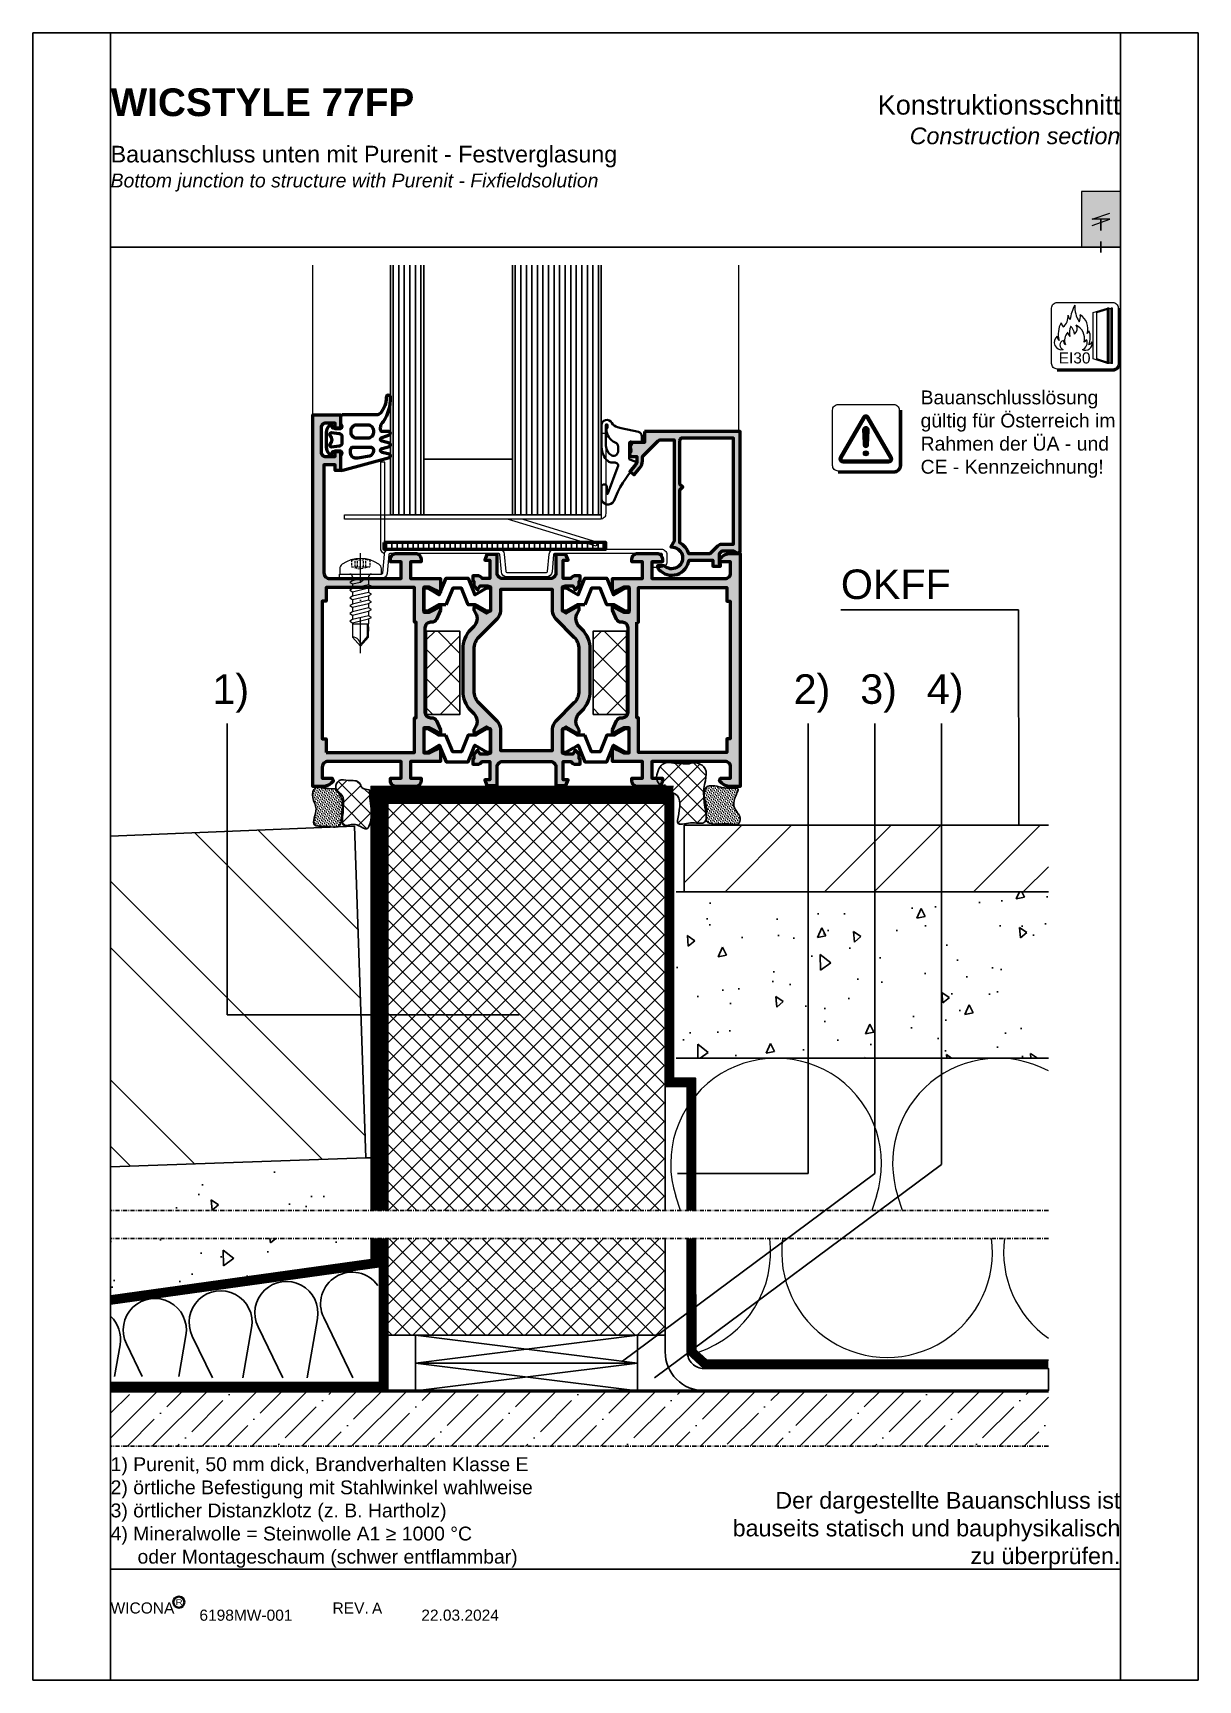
# Model space of a CAD drawing. Extents: x -1012 to 118, y -731 to -87.
# Drawn here: x -781.9 to -571.9, y -383.6 to -86.6 of the extents above; entities that cross this region are included whole.
import ezdxf
from ezdxf.enums import TextEntityAlignment as Align

# ---------------------------------------------------------------- set-up
doc = ezdxf.new("R2010")
doc.units = 0
for name, pattern in [('ACAD_ISO10W100', [18, 12, -3, 0, -3]), ('ACDINTGL', [3, 2, -1]), ('DASHDOT2', [12.7, 6.35, -3.175, 0, -3.175]), ('FOIL', [2, 0.8, -1.2]), ('STRICHPUNKT2', [1.3, 0.75, -0.25, 0.05, -0.25])]:
    doc.linetypes.add(name, pattern=pattern)
for name, color, linetype, lineweight in [('AM_0', 7, 'Continuous', 50), ('AM_4', 3, 'Continuous', 25), ('AM_6', 2, 'Continuous', 35), ('AM_C', 50, 'Continuous', 50), ('AM_SP', 30, 'Continuous', 50), ('ATH 3-0', 102, 'Continuous', 20), ('Cent3', 70, 'ACAD_ISO10W100', 18), ('Cent4', 10, 'DASHDOT2', 13), ('CHide4', 10, 'ACDINTGL', 13), ('Cont2', 2, 'Continuous', 25), ('Cont3', 70, 'Continuous', 18), ('Cont4', 10, 'Continuous', 13), ('Docu-AM_8', 1, 'Continuous', 25), ('X_COMP_CONT_GASKET', 50, 'Continuous', 35), ('X_GLASS_PANEL_CONT', 3, 'Continuous', 25), ('X_GLASS_PANEL_HATCH', 251, 'Continuous', 25), ('X_INS_BLOCK', 7, 'Continuous', 20), ('Z 914051#1 BKS$0$Sichtbar (ISO)', 4, 'Continuous', 50)]:
    doc.layers.add(name, color=color, linetype=linetype, lineweight=lineweight)
doc.layers.add('AM_S', color=80, linetype='Continuous', lineweight=50, plot=False)
doc.layers.add('BOUND_EXT', color=30, linetype='Continuous', plot=False)
doc.layers.add('BOUND_INT', color=30, linetype='Continuous', plot=False)
for name, color, linetype in [('HS-0', 7, 'Continuous'), ('LTSTRPKT035', 1, 'STRICHPUNKT2'), ('PROFILE', 7, 'Continuous'), ('SCHRAFF', 1, 'Continuous'), ('SYS_SC_CONT', 3, 'Continuous'), ('TEXT', 7, 'Continuous'), ('TEXT-DE', 7, 'Continuous'), ('UMRISS018', 4, 'Continuous'), ('UMRISS035', 1, 'Continuous'), ('WBC-GER-ENG', 7, 'Continuous')]:
    doc.layers.add(name, color=color, linetype=linetype)
doc.styles.add('ARIAL', font='arial.ttf')
doc.styles.get("Standard").update_dxf_attribs({"font": 'ISOCP.SHX'})
doc.styles.add('SWISS', font='swiss.ttf')
doc.styles.add('SWISSB', font='swissb.ttf')
doc.styles.add('SWISSL', font='swissl.ttf')
pattern_1 = [(95, (-2714.77, 1587.771), (13.97444, 11.72595), [1.90024, -20.90261]), (40, (-2714.77, 1587.77), (-15.96184, 10.99013), [1.52019, -16.72215]), (145.45144, (-2713.606, 1588.748), (-1.9874, 22.71608), [1.61495, -17.7645]), (91.1842, (-2718.353, 1591.354), (22.08567, 16.15485), [2.85036, -31.35392]), (141.6356, (-2716.513, 1592.7), (-0.7069, 34.19697), [2.42243, -26.64678]), (36.1842, (-2718.353, 1591.354), (-0.7069, 34.19697), [2.28028, -25.0831]), (66, (-2715.666, 1592.25), (17.90712, 3.48079), [1.90024, -20.90261]), (11, (-2715.666, 1592.25), (-8.63236, 17.35063), [1.52019, -16.72209]), (116.45145, (-2714.174, 1592.54), (9.27476, 20.83143), [1.61495, -17.76447]), (82.5, (-2714.77, 1587.771), (-5.746146, 6.181848), [0, -16.519398, 0, -16.975455, 0, -16.78543]), (52.5, (-2714.77, 1587.771), (-2.353075, 11.779178), [0, -9.678543, 0, -16.13935, 0, -6.397466]), (12.5, (-2718.765, 1583.776), (9.967804, 9.159663), [0, -6.334125, 0, -19.76247, 0, -26.223278]), (2.5, (-2720.557, 1581.984), (8.6547, 12.24156), [0, -8.23436, 0, -13.124307, 0, -18.62233])]
pattern_2 = [(135, (-2714.7701, 1587.77092), (-0.41989713, -0.13996571), [0, -0.39588281])]
pattern_3 = [(45, (-2714.77, 1587.771), (-1.683798, 1.683798), []), (135, (-2714.77, 1587.771), (-1.683798, -1.683798), [])]

msp = doc.modelspace()

# ---------------------------------------------------------------- texts
at = {"layer": 'AM_6', "color": 7, "style": 'SWISSB'}
msp.add_text('WICSTYLE 77FP', height=5, dxfattribs=at).set_placement((-767.93, -101.639))
at = {"layer": 'AM_6', "color": 40, "style": 'SWISS'}
msp.add_text('REV.', height=2, dxfattribs=at).set_placement((-727.93, -371.639))
at = {"layer": 'AM_6', "insert": (-751.927, -372.97), "char_height": 2, "width": 134.59356, "attachment_point": 7, "style": 'SWISSL'}
msp.add_mtext('{\\C1;6198MW-001}', dxfattribs=at)
at = {"layer": 'AM_6', "insert": (-711.93, -372.966), "char_height": 2, "attachment_point": 7, "style": 'SWISSL'}
msp.add_mtext('{\\C1;22.03.2024}', dxfattribs=at)
at = {"layer": 'TEXT', "char_height": 5.32, "attachment_point": 1, "style": 'ARIAL'}
for s, insert in [('1)', (-749.572, -202.291)), ('2)', (-644.817, -202.291)), ('3)', (-632.817, -202.291)), ('4)', (-620.817, -202.291))]:
    msp.add_mtext(s, dxfattribs=dict(at, insert=insert))
at = {"layer": 'TEXT-DE', "style": 'ARIAL'}
msp.add_text('OKFF', height=5.32, dxfattribs=at).set_placement((-636.312, -188.709))
at = {"layer": 'TEXT-DE', "insert": (-767.93, -343.47), "char_height": 2.5, "attachment_point": 1, "style": 'ARIAL'}
msp.add_mtext_dynamic_manual_height_columns('\\A1;{\\fSwis721 BT|b0|i0|c0|p34;1) Purenit, 50 mm dick, Brandverhalten Klasse E\\P2) örtliche Befestigung mit Stahlwinkel wahlweise\\P3) örtlicher Distanz\\A0;klotz (z. B. Hartholz)\\P\\A1;4) Mineralwolle = Steinwolle A1 ≥ 1000 °C         \\P     oder Montageschaum (schwer entflammbar)}', width=232.52407, gutter_width=23.94, heights=[0], dxfattribs=at)
at = {"layer": 'WBC-GER-ENG', "char_height": 3}
for s, insert, width, attachment_point, style in [('{\\fSwis721 BT|b0|i0|c0|p34;\\H1.1667x;\\C40;Konstruktionsschnitt\\P\\fSwis721 BT|b0|i1|c0|p34;\\H0.85712x;Construction section}', (-585.93, -106.739), 106.83132, 9, 'SWISSB'), ('{\\C40;Bauanschluss unten mit Purenit - Festverglasung\\P\\fSwis721 BT|b0|i1|c0|p34;\\H0.83334x;Bottom junction to structure with Purenit - Fixfieldsolution}', (-767.93, -106.989), 126.78297, 1, 'SWISS'), ('{\\fSwis721 BT|b0|i0|c0|p34;\\H0.83333x;\\C40;Bauanschlusslösung gültig für Österreich im Rahmen der ÜA - und CE - Kennzeichnung!}', (-621.937, -151.107), 38.79837, 1, 'SWISSL')]:
    msp.add_mtext(s, dxfattribs=dict(at, insert=insert, width=width, attachment_point=attachment_point, style=style))
at = {"layer": 'WBC-GER-ENG', "color": 7, "lineweight": 50, "insert": (-585.93, -363.639), "char_height": 3, "attachment_point": 9}
msp.add_mtext_dynamic_manual_height_columns('{\\fSwis721 BT|b0|i0|c0|p34;\\C256;Der dargestellte Bauanschluss ist bauseits statisch und bauphysikalisch zu überprüfen.}', width=73.70453, gutter_width=75.106, heights=[27.402], dxfattribs=at)

# ---------------------------------------------------------------- blocks, each defined once
blk = doc.blocks.new('$$_IN')
at = {"layer": 'BOUND_INT'}
for p, q in [((14, 0), (14, 297)), ((196, 0), (196, 297)), ((14, 258.4), (196, 258.4)), ((14, 20), (196, 20))]:
    blk.add_line(p, q, dxfattribs=at)
blk = doc.blocks.new('$$WICLOG1')
at = {"layer": 'AM_6', "color": 3}
blk.add_circle((12.3, 2.05), 1, dxfattribs=at)
at = {"layer": 'AM_6', "color": 40, "style": 'SWISS'}
blk.add_text('WICONA', height=2, dxfattribs=at).set_placement((0, 0))
at = {"layer": 'AM_6', "color": 10, "style": 'SWISSL', "width": 1.25}
blk.add_text('R', height=1, dxfattribs=at).set_placement((12.35, 2.05), align=Align.MIDDLE)
blk = doc.blocks.new('$$_EX')
at = {"layer": 'BOUND_EXT'}
for p, q in [((210, 297), (0, 297)), ((0, 297), (0, 0)), ((210, 0), (210, 297)), ((0, 0), (210, 0))]:
    blk.add_line(p, q, dxfattribs=at)
blk = doc.blocks.new('DOC_REV')
at = {"layer": 'AM_6', "color": 1, "style": 'SWISSL'}
blk.add_attdef('DOC_REV', text='', height=2, dxfattribs=at).set_placement((0, 0), align=Align.BOTTOM_LEFT)
blk.add_attdef('SCALE1', (25.9, 0.66), '', height=2, dxfattribs=at)
blk = doc.blocks.new('Symbol54')
at = {"layer": 'Cont3'}
blk.add_lwpolyline([(1, 0.4, -0.414214), (0, 1.4), (0, 11.4, -0.414214), (1, 12.4), (11, 12.4, -0.414214), (12, 11.4), (12, 1.4, -0.414214), (11, 0.4)], format="xyb", close=True, dxfattribs=at)
for points in [[(12.4, 11.4), (12.4, 1.4, -0.414214), (11, 0), (1, 0)], [(12.2, 11.4), (12.2, 1.4, -0.414214), (11, 0.2), (1, 0.2)]]:
    blk.add_lwpolyline(points, format="xyb", dxfattribs=at)
at = {"layer": 'Cont4'}
for points in [[(10.1, 1.4), (7.5, 2.23), (7.5, 10.57), (10.1, 11.4)], [(10.75, 1.4), (8.15, 2.23), (8.15, 10.57), (10.75, 11.4)], [(10.1, 1.4), (10.1, 11.4)], [(10.35, 11.4), (10.1, 11.4)], [(10.16, 1.4), (10.16, 11.4)], [(10.22, 1.4), (10.22, 11.4)], [(10.29, 1.4), (10.29, 11.4)], [(10.35, 1.4), (10.35, 11.4)], [(10.75, 1.4), (10.75, 11.4)], [(11, 11.4), (10.75, 11.4)], [(10.81, 1.4), (10.81, 11.4)], [(10.88, 1.4), (10.88, 11.4)], [(10.94, 1.4), (10.94, 11.4)], [(11, 1.4), (11, 11.4)], [(10.35, 1.4), (10.1, 1.4)], [(11, 1.4), (10.75, 1.4)]]:
    blk.add_lwpolyline(points, dxfattribs=at)
for centre, radius, start, end in [((9.82, 8.58), 6.52, 149.462, 173.2641), ((9.19, 11.58), 5, 176.3526, 212.4378), ((0.58, 9.87), 2.4, 309.059, 5.0768), ((3.98, 10.12), 1, 182.2356, 230.2649), ((3.33, 9.81), 1.87, 330.9053, 11.3333), ((3.55, 7.68), 2.98, 343.3465, 56.9763), ((1.84, 5.23), 1.36, 128.1175, 280.7619), ((2, 6.34), 1, 182.2356, 230.2649), ((5.42, 6.72), 4.22, 151.2532, 195.8292), ((3.31, 9.08), 1.63, 191.887, 221.8527), ((4.51, 5.57), 2.16, 137.9289, 200.5501), ((4.49, 7.35), 1.63, 191.887, 221.8527), ((6.35, 6.94), 3.14, 157.8771, 192.2369), ((1.93, 6.51), 2.2, 5.215, 46.9357), ((3.46, 7.66), 1.17, 305.2311, 34.3472), ((3.24, 5.91), 2.69, 346.2777, 63.9616), ((6.1, 7.41), 0.649, 297.1644, 348.6895), ((3.86, 6.1), 3.12, 335.8105, 22.3264), ((2.33, 4.72), 0.85, 104.1674, 253.7851), ((3.12, 5.58), 1, 182.2356, 230.2649), ((5.11, 5.15), 1.31, 286.7573, 25.6883), ((6.04, 5.06), 1.28, 244.5245, 10.8614), ((5.54, 6.01), 0.8, 292.4805, 338.807), ((6.64, 5.51), 0.697, 275.2039, 342.1157)]:
    blk.add_arc(centre, radius, start, end, dxfattribs=at)
at = {"layer": 'Cont4', "color": 1, "style": 'SWISS'}
blk.add_text('EI30', height=2, dxfattribs=at).set_placement((1.27, 1.4))
blk = doc.blocks.new('Linie Konstruktionsschnitt')
at = {"layer": 'Cont2'}
blk.add_line((0, -1), (0, 1), dxfattribs=at)
blk = doc.blocks.new('Opening01')
at = {"layer": 'AM_0', "ltscale": 0.1}
h = blk.add_hatch(color=256, dxfattribs=at)
h.set_gradient(color1=(173, 173, 173), rotation=135, centered=1, tint=1, name='CURVED')
h.paths.add_polyline_path([(189, 258.4), (196, 258.4), (196, 268.4), (189, 268.4)])
at = {"layer": 'Cont3'}
blk.add_lwpolyline([(189, 258.4), (196, 258.4), (196, 268.4), (189, 268.4)], close=True, dxfattribs=at)
at = {"layer": 'Cont4'}
blk.add_lwpolyline([(190.9, 262.3), (194.1, 263.4), (190.9, 263.4), (194.1, 264.5)], dxfattribs=at)
blk = doc.blocks.new('WI4090091_253_253')
at = {"linetype": 'Continuous'}
for p, q in [((11.9, -15.016058), (13.416058, -13.5)), ((11.9, -20.319359), (17.9, -14.319359)), ((17.9, -17.499554), (13.900446, -13.5)), ((17.9, -22.802855), (11.9, -16.802855)), ((11.9, -25.62266), (17.9, -19.62266)), ((17.9, -28.106156), (11.9, -22.106156)), ((14.325961, -28.5), (17.9, -24.925961)), ((12.990543, -28.5), (11.9, -27.409457))]:
    blk.add_line(p, q, dxfattribs=at)
blk.add_lwpolyline([(11.9, -28.5), (17.9, -28.5), (17.9, -13.5), (11.9, -13.5)], close=True, dxfattribs=at)
blk = doc.blocks.new('A-1020449_docu_wos')
at = {"layer": 'Docu-AM_8'}
h = blk.add_hatch(color=256, dxfattribs=at)
edge = h.paths.add_edge_path()
edge.add_line((23, 31.8), (22.27, 30.19))
edge.add_arc((21.36, 30.6), 1, 270, 335.556, ccw=False)
edge.add_line((21.36, 29.6), (21.2, 29.6))
edge.add_arc((21.2, 28.6), 1, 90, 180)
edge.add_line((20.2, 28.6), (20.2, 13.4))
edge.add_arc((21.2, 13.4), 1, 180, 270)
edge.add_line((21.2, 12.4), (21.36, 12.4))
edge.add_arc((21.36, 11.4), 1, 24.444, 90, ccw=False)
edge.add_line((22.27, 11.81), (23, 10.2))
edge.add_line((23, 10.2), (23, 9.55))
edge.add_line((23, 9.55), (21, 10.55))
edge.add_line((21, 10.55), (20, 10.55))
edge.add_line((20, 10.55), (20, 6.05))
edge.add_line((20, 6.05), (21, 6.05))
edge.add_line((21, 6.05), (23, 7.05))
edge.add_line((23, 7.05), (23, 4.5))
edge.add_line((23, 4.5), (17.6, 4.5))
edge.add_line((17.6, 4.5), (17.6, 1.5))
edge.add_line((17.6, 1.5), (19.5, 1.5))
edge.add_line((19.5, 1.5), (19.5, 1))
edge.add_arc((18.5, 1), 1, -90, 0, ccw=False)
edge.add_line((18.5, 0), (15, 0))
edge.add_arc((15, 1), 1, 180, 270, ccw=False)
edge.add_line((14, 1), (14, 1.5))
edge.add_line((14, 1.5), (15.9, 1.5))
edge.add_line((15.9, 1.5), (15.9, 4.5))
edge.add_line((15.9, 4.5), (2.7, 4.5))
edge.add_arc((2.7, 3.5), 1, 90, 180)
edge.add_line((1.7, 3.5), (1.7, 1.5))
edge.add_line((1.7, 1.5), (3.5, 1.5))
edge.add_line((3.5, 1.5), (3.71, 0.99))
edge.add_line((3.71, 0.99), (3.31, 0.59))
edge.add_arc((1.9, 2), 2, 270, 315, ccw=False)
edge.add_line((1.9, 0), (0, 0))
edge.add_line((0, 0), (0, 67))
edge.add_line((0, 67), (5, 67))
edge.add_line((5, 67), (5, 64.5))
edge.add_line((5, 64.5), (4, 64.5))
edge.add_line((4, 64.5), (4, 65.5))
edge.add_line((4, 65.5), (2.3, 65.5))
edge.add_arc((2.3, 64.7), 0.8, 90, 180)
edge.add_line((1.5, 64.7), (1.5, 60.3))
edge.add_arc((2.3, 60.3), 0.8, 180, 270)
edge.add_line((2.3, 59.5), (4, 59.5))
edge.add_line((4, 59.5), (4, 60.5))
edge.add_line((4, 60.5), (5, 60.5))
edge.add_line((5, 60.5), (5, 57))
edge.add_line((5, 57), (4, 57))
edge.add_line((4, 57), (4, 58))
edge.add_line((4, 58), (2, 58))
edge.add_line((2, 58), (2, 38.5))
edge.add_arc((3, 38.5), 1, 180, 270)
edge.add_line((3, 37.5), (15.9, 37.5))
edge.add_line((15.9, 37.5), (15.9, 40.5))
edge.add_line((15.9, 40.5), (14, 40.5))
edge.add_line((14, 40.5), (14, 41))
edge.add_arc((15, 41), 1, 90, 180, ccw=False)
edge.add_line((15, 42), (18.5, 42))
edge.add_arc((18.5, 41), 1, 0, 90, ccw=False)
edge.add_line((19.5, 41), (19.5, 40.5))
edge.add_line((19.5, 40.5), (17.6, 40.5))
edge.add_line((17.6, 40.5), (17.6, 37.5))
edge.add_line((17.6, 37.5), (23, 37.5))
edge.add_line((23, 37.5), (23, 34.95))
edge.add_line((23, 34.95), (21, 35.95))
edge.add_line((21, 35.95), (20, 35.95))
edge.add_line((20, 35.95), (20, 31.45))
edge.add_line((20, 31.45), (21, 31.45))
edge.add_line((21, 31.45), (23, 32.45))
edge.add_line((23, 32.45), (23, 31.8))
h.paths.add_polyline_path([(2.4, 6.1), (18.3, 6.1), (18.3, 12.4), (18.6, 12.4), (18.6, 29.6), (18.3, 29.6), (18.3, 35.9), (2.4, 35.9), (2.4, 33.4), (1.7, 33.4), (1.7, 8.6), (2.4, 8.6)], flags=0)
h = blk.add_hatch(color=256, dxfattribs=at)
edge = h.paths.add_edge_path()
edge.add_line((48, 10.2), (47.68, 10.75))
edge.add_arc((49.41, 11.75), 2, 135, 210, ccw=False)
edge.add_line((48, 13.17), (48.54, 13.71))
edge.add_arc((45, 17.24), 5, 315, 360)
edge.add_line((50, 17.24), (50, 24.76))
edge.add_arc((45, 24.76), 5, 360, 405)
edge.add_line((48.54, 28.29), (48, 28.83))
edge.add_arc((49.41, 30.25), 2, 150, 225, ccw=False)
edge.add_line((47.68, 31.25), (48, 31.8))
edge.add_line((48, 31.8), (48, 32.19))
edge.add_line((48, 32.19), (47.74, 32.45))
edge.add_line((47.74, 32.45), (45.68, 31.26))
edge.add_line((45.68, 31.26), (45, 31.65))
edge.add_line((45, 31.65), (45, 36))
edge.add_line((45, 36), (45.52, 36.2))
edge.add_line((45.52, 36.2), (46.87, 36.2))
edge.add_line((46.87, 36.2), (47.3, 35.45))
edge.add_line((47.3, 35.45), (48, 36.15))
edge.add_line((48, 36.15), (48, 37))
edge.add_line((48, 37), (48.2, 37))
edge.add_line((48.2, 37), (48.2, 38))
edge.add_line((48.2, 38), (47.37, 38))
edge.add_arc((47.37, 37), 1, 90, 150.0001)
edge.add_line((46.5, 37.5), (45.1, 37.5))
edge.add_line((45.1, 37.5), (45.1, 40.8))
edge.add_line((45.1, 40.8), (45.99, 40.8))
edge.add_line((45.99, 40.8), (45.62, 41.8))
edge.add_line((45.62, 41.8), (43.8, 41.8))
edge.add_line((43.8, 41.8), (43.8, 38.5))
edge.add_arc((42.8, 38.5), 1, -90, 0, ccw=False)
edge.add_line((42.8, 37.5), (34.2, 37.5))
edge.add_arc((34.2, 38.5), 1, 180, 270, ccw=False)
edge.add_line((33.2, 38.5), (33.2, 41.8))
edge.add_line((33.2, 41.8), (31.38, 41.8))
edge.add_line((31.38, 41.8), (31.01, 40.8))
edge.add_line((31.01, 40.8), (31.9, 40.8))
edge.add_line((31.9, 40.8), (31.9, 37.5))
edge.add_line((31.9, 37.5), (30.5, 37.5))
edge.add_arc((29.63, 37), 1, 30, 90)
edge.add_line((29.63, 38), (28.8, 38))
edge.add_line((28.8, 38), (28.8, 37))
edge.add_line((28.8, 37), (29, 37))
edge.add_line((29, 37), (29, 36.15))
edge.add_line((29, 36.15), (29.7, 35.45))
edge.add_line((29.7, 35.45), (30.13, 36.2))
edge.add_line((30.13, 36.2), (31.48, 36.2))
edge.add_line((31.48, 36.2), (32, 36))
edge.add_line((32, 36), (32, 31.65))
edge.add_line((32, 31.65), (31.32, 31.26))
edge.add_line((31.32, 31.26), (29.26, 32.45))
edge.add_line((29.26, 32.45), (29, 32.19))
edge.add_line((29, 32.19), (29, 31.8))
edge.add_line((29, 31.8), (29.32, 31.25))
edge.add_arc((27.59, 30.25), 2, -45, 30, ccw=False)
edge.add_line((29, 28.83), (28.46, 28.29))
edge.add_arc((32, 24.76), 5, 135, 180)
edge.add_line((27, 24.76), (27, 17.24))
edge.add_arc((32, 17.24), 5, 180, 225)
edge.add_line((28.46, 13.71), (29, 13.17))
edge.add_arc((27.59, 11.75), 2, -30.0003, 45, ccw=False)
edge.add_line((29.32, 10.75), (29, 10.2))
edge.add_line((29, 10.2), (29, 9.81))
edge.add_line((29, 9.81), (29.26, 9.55))
edge.add_line((29.26, 9.55), (31.32, 10.74))
edge.add_line((31.32, 10.74), (32, 10.35))
edge.add_line((32, 10.35), (32, 6))
edge.add_line((32, 6), (31.48, 5.8))
edge.add_line((31.48, 5.8), (30.13, 5.8))
edge.add_line((30.13, 5.8), (29.7, 6.55))
edge.add_line((29.7, 6.55), (29, 5.85))
edge.add_line((29, 5.85), (29, 5))
edge.add_line((29, 5), (28.8, 5))
edge.add_line((28.8, 5), (28.8, 4))
edge.add_line((28.8, 4), (29.63, 4))
edge.add_arc((29.63, 5), 1, 270, 330)
edge.add_line((30.5, 4.5), (31.9, 4.5))
edge.add_line((31.9, 4.5), (31.9, 1.2))
edge.add_line((31.9, 1.2), (31.01, 1.2))
edge.add_line((31.01, 1.2), (31.38, 0.2))
edge.add_line((31.38, 0.2), (33.2, 0.2))
edge.add_line((33.2, 0.2), (33.2, 3.5))
edge.add_arc((34.2, 3.5), 1, 90, 180, ccw=False)
edge.add_line((34.2, 4.5), (42.8, 4.5))
edge.add_arc((42.8, 3.5), 1, 0, 90, ccw=False)
edge.add_line((43.8, 3.5), (43.8, 0.2))
edge.add_line((43.8, 0.2), (45.62, 0.2))
edge.add_line((45.62, 0.2), (45.99, 1.2))
edge.add_line((45.99, 1.2), (45.1, 1.2))
edge.add_line((45.1, 1.2), (45.1, 4.5))
edge.add_line((45.1, 4.5), (46.5, 4.5))
edge.add_arc((47.37, 5), 1, 210, 270)
edge.add_line((47.37, 4), (48.2, 4))
edge.add_line((48.2, 4), (48.2, 5))
edge.add_line((48.2, 5), (48, 5))
edge.add_line((48, 5), (48, 5.85))
edge.add_line((48, 5.85), (47.3, 6.55))
edge.add_line((47.3, 6.55), (46.87, 5.8))
edge.add_line((46.87, 5.8), (45.52, 5.8))
edge.add_line((45.52, 5.8), (45, 6))
edge.add_line((45, 6), (45, 10.35))
edge.add_line((45, 10.35), (45.68, 10.74))
edge.add_line((45.68, 10.74), (47.74, 9.55))
edge.add_line((47.74, 9.55), (48, 9.81))
edge.add_line((48, 9.81), (48, 10.2))
edge = h.paths.add_edge_path(flags=0)
edge.add_arc((32, 17.24), 3, 180, 225)
edge.add_line((29.88, 15.12), (33.21, 11.79))
edge.add_arc((31.8, 10.37), 2, 0, 45, ccw=False)
edge.add_line((33.8, 10.37), (33.8, 6.5))
edge.add_line((33.8, 6.5), (43.2, 6.5))
edge.add_line((43.2, 6.5), (43.2, 10.37))
edge.add_arc((45.2, 10.37), 2, 135, 180, ccw=False)
edge.add_line((43.79, 11.79), (47.12, 15.12))
edge.add_arc((45, 17.24), 3, 315, 360)
edge.add_line((48, 17.24), (48, 24.76))
edge.add_arc((45, 24.76), 3, 360, 405)
edge.add_line((47.12, 26.88), (43.79, 30.21))
edge.add_arc((45.2, 31.63), 2, 180, 225, ccw=False)
edge.add_line((43.2, 31.63), (43.2, 35.5))
edge.add_line((43.2, 35.5), (33.8, 35.5))
edge.add_line((33.8, 35.5), (33.8, 31.63))
edge.add_arc((31.8, 31.63), 2, 315, 360, ccw=False)
edge.add_line((33.21, 30.21), (29.88, 26.88))
edge.add_arc((32, 24.76), 3, 135, 180)
edge.add_line((29, 24.76), (29, 17.24))
h = blk.add_hatch(color=256, dxfattribs=at)
edge = h.paths.add_edge_path()
edge.add_line((54, 10.2), (54.73, 11.81))
edge.add_arc((55.64, 11.4), 1, 90, 155.556, ccw=False)
edge.add_line((55.64, 12.4), (55.8, 12.4))
edge.add_arc((55.8, 13.4), 1, 270, 360)
edge.add_line((56.8, 13.4), (56.8, 28.6))
edge.add_arc((55.8, 28.6), 1, 0, 90)
edge.add_line((55.8, 29.6), (55.64, 29.6))
edge.add_arc((55.64, 30.6), 1, 204.444, 270, ccw=False)
edge.add_line((54.73, 30.19), (54, 31.8))
edge.add_line((54, 31.8), (54, 32.45))
edge.add_line((54, 32.45), (56, 31.45))
edge.add_line((56, 31.45), (57, 31.45))
edge.add_line((57, 31.45), (57, 35.95))
edge.add_line((57, 35.95), (56, 35.95))
edge.add_line((56, 35.95), (54, 34.95))
edge.add_line((54, 34.95), (54, 37.5))
edge.add_line((54, 37.5), (59.4, 37.5))
edge.add_line((59.4, 37.5), (59.4, 40.5))
edge.add_line((59.4, 40.5), (57.5, 40.5))
edge.add_line((57.5, 40.5), (57.5, 41))
edge.add_arc((58.5, 41), 1, 90, 180, ccw=False)
edge.add_line((58.5, 42), (62, 42))
edge.add_arc((62, 41), 1, 0, 90, ccw=False)
edge.add_line((63, 41), (63, 40.5))
edge.add_line((63, 40.5), (61.1, 40.5))
edge.add_line((61.1, 40.5), (61.1, 37.5))
edge.add_line((61.1, 37.5), (74.3, 37.5))
edge.add_arc((74.3, 38.5), 1, 270, 360)
edge.add_line((75.3, 38.5), (75.3, 40.5))
edge.add_line((75.3, 40.5), (73.5, 40.5))
edge.add_line((73.5, 40.5), (73.29, 41.01))
edge.add_line((73.29, 41.01), (73.69, 41.41))
edge.add_arc((75.1, 40), 2, 90, 135, ccw=False)
edge.add_line((75.1, 42), (77, 42))
edge.add_line((77, 42), (77, 0))
edge.add_line((77, 0), (75.1, 0))
edge.add_arc((75.1, 2), 2, 225, 270, ccw=False)
edge.add_line((73.69, 0.59), (73.29, 0.99))
edge.add_line((73.29, 0.99), (73.5, 1.5))
edge.add_line((73.5, 1.5), (75.3, 1.5))
edge.add_line((75.3, 1.5), (75.3, 3.5))
edge.add_arc((74.3, 3.5), 1, 360, 450)
edge.add_line((74.3, 4.5), (61.1, 4.5))
edge.add_line((61.1, 4.5), (61.1, 1.5))
edge.add_line((61.1, 1.5), (63, 1.5))
edge.add_line((63, 1.5), (63, 1))
edge.add_arc((62, 1), 1, -90, 0, ccw=False)
edge.add_line((62, 0), (58.5, 0))
edge.add_arc((58.5, 1), 1, 180, 270, ccw=False)
edge.add_line((57.5, 1), (57.5, 1.5))
edge.add_line((57.5, 1.5), (59.4, 1.5))
edge.add_line((59.4, 1.5), (59.4, 4.5))
edge.add_line((59.4, 4.5), (54, 4.5))
edge.add_line((54, 4.5), (54, 7.05))
edge.add_line((54, 7.05), (56, 6.05))
edge.add_line((56, 6.05), (57, 6.05))
edge.add_line((57, 6.05), (57, 10.55))
edge.add_line((57, 10.55), (56, 10.55))
edge.add_line((56, 10.55), (54, 9.55))
edge.add_line((54, 9.55), (54, 10.2))
h.paths.add_polyline_path([(58.4, 29.6), (58.7, 29.6), (58.7, 35.9), (74.6, 35.9), (74.6, 33.4), (75.2, 33.4), (75.2, 8.6), (74.6, 8.6), (74.6, 6.1), (58.7, 6.1), (58.7, 12.4), (58.4, 12.4)], flags=0)
at = {"layer": 'AM_S'}
for points in [[(23, 31.8), (22.27, 30.19, -0.294108), (21.36, 29.6), (21.2, 29.6, 0.414214), (20.2, 28.6), (20.2, 13.4, 0.414214), (21.2, 12.4), (21.36, 12.4, -0.294108), (22.27, 11.81), (23, 10.2), (23, 9.55), (21, 10.55), (20, 10.55), (20, 6.05), (21, 6.05), (23, 7.05), (23, 4.5), (17.6, 4.5), (17.6, 1.5), (19.5, 1.5), (19.5, 1, -0.414214), (18.5, 0), (15, 0, -0.414214), (14, 1), (14, 1.5), (15.9, 1.5), (15.9, 4.5), (2.7, 4.5, 0.414214), (1.7, 3.5), (1.7, 1.5), (3.5, 1.5), (3.71, 0.99), (3.31, 0.59, -0.198912), (1.9, 0), (0, 0), (0, 67), (5, 67), (5, 64.5), (4, 64.5), (4, 65.5), (2.3, 65.5, 0.414214), (1.5, 64.7), (1.5, 60.3, 0.414214), (2.3, 59.5), (4, 59.5), (4, 60.5), (5, 60.5), (5, 57), (4, 57), (4, 58), (2, 58), (2, 38.5, 0.414214), (3, 37.5), (15.9, 37.5), (15.9, 40.5), (14, 40.5), (14, 41, -0.414214), (15, 42), (18.5, 42, -0.414214), (19.5, 41), (19.5, 40.5), (17.6, 40.5), (17.6, 37.5), (23, 37.5), (23, 34.95), (21, 35.95), (20, 35.95), (20, 31.45), (21, 31.45), (23, 32.45), (23, 31.8)], [(48, 10.2), (47.68, 10.75, -0.339454), (48, 13.17), (48.54, 13.71, 0.198912), (50, 17.24), (50, 24.76, 0.198912), (48.54, 28.29), (48, 28.83, -0.339454), (47.68, 31.25), (48, 31.8), (48, 32.19), (47.74, 32.45), (45.68, 31.26), (45, 31.65), (45, 36), (45.52, 36.2), (46.87, 36.2), (47.3, 35.45), (48, 36.15), (48, 37), (48.2, 37), (48.2, 38), (47.37, 38, 0.26795), (46.5, 37.5), (45.1, 37.5), (45.1, 40.8), (45.99, 40.8), (45.62, 41.8), (43.8, 41.8), (43.8, 38.5, -0.414214), (42.8, 37.5), (34.2, 37.5, -0.414214), (33.2, 38.5), (33.2, 41.8), (31.38, 41.8), (31.01, 40.8), (31.9, 40.8), (31.9, 37.5), (30.5, 37.5, 0.267949), (29.63, 38), (28.8, 38), (28.8, 37), (29, 37), (29, 36.15), (29.7, 35.45), (30.13, 36.2), (31.48, 36.2), (32, 36), (32, 31.65), (31.32, 31.26), (29.26, 32.45), (29, 32.19), (29, 31.8), (29.32, 31.25, -0.339454), (29, 28.83), (28.46, 28.29, 0.198912), (27, 24.76), (27, 17.24, 0.198912), (28.46, 13.71), (29, 13.17, -0.339456), (29.32, 10.75), (29, 10.2), (29, 9.81), (29.26, 9.55), (31.32, 10.74), (32, 10.35), (32, 6), (31.48, 5.8), (30.13, 5.8), (29.7, 6.55), (29, 5.85), (29, 5), (29, 5), (28.8, 5), (28.8, 4), (29.63, 4, 0.267949), (30.5, 4.5), (31.9, 4.5), (31.9, 1.2), (31.01, 1.2), (31.38, 0.2), (33.2, 0.2), (33.2, 3.5, -0.414214), (34.2, 4.5), (42.8, 4.5, -0.414214), (43.8, 3.5), (43.8, 0.2), (45.62, 0.2), (45.99, 1.2), (45.1, 1.2), (45.1, 4.5), (46.5, 4.5, 0.267949), (47.37, 4), (48.2, 4), (48.2, 5), (48, 5), (48, 5), (48, 5.85), (47.3, 6.55), (46.87, 5.8), (45.52, 5.8), (45, 6), (45, 10.35), (45.68, 10.74), (47.74, 9.55), (48, 9.81), (48, 10.2)], [(54, 10.2), (54.73, 11.81, -0.294108), (55.64, 12.4), (55.8, 12.4, 0.414214), (56.8, 13.4), (56.8, 28.6, 0.414214), (55.8, 29.6), (55.64, 29.6, -0.294108), (54.73, 30.19), (54, 31.8), (54, 32.45), (56, 31.45), (57, 31.45), (57, 35.95), (56, 35.95), (54, 34.95), (54, 37.5), (59.4, 37.5), (59.4, 40.5), (57.5, 40.5), (57.5, 41, -0.414214), (58.5, 42), (62, 42, -0.414214), (63, 41), (63, 40.5), (61.1, 40.5), (61.1, 37.5), (74.3, 37.5, 0.414214), (75.3, 38.5), (75.3, 40.5), (73.5, 40.5), (73.29, 41.01), (73.69, 41.41, -0.198912), (75.1, 42), (77, 42), (77, 0), (75.1, 0, -0.198912), (73.69, 0.59), (73.29, 0.99), (73.5, 1.5), (75.3, 1.5), (75.3, 3.5, 0.414214), (74.3, 4.5), (61.1, 4.5), (61.1, 1.5), (63, 1.5), (63, 1, -0.414214), (62, 0), (58.5, 0, -0.414214), (57.5, 1), (57.5, 1.5), (59.4, 1.5), (59.4, 4.5), (54, 4.5), (54, 7.05), (56, 6.05), (57, 6.05), (57, 10.55), (56, 10.55), (54, 9.55), (54, 10.2)], [(29, 17.24, 0.198912), (29.88, 15.12), (33.21, 11.79, -0.198912), (33.8, 10.37), (33.8, 6.5), (43.2, 6.5), (43.2, 10.37, -0.198912), (43.79, 11.79), (47.12, 15.12, 0.198912), (48, 17.24), (48, 24.76, 0.198912), (47.12, 26.88), (43.79, 30.21, -0.198912), (43.2, 31.63), (43.2, 35.5), (33.8, 35.5), (33.8, 31.63, -0.198912), (33.21, 30.21), (29.88, 26.88, 0.198912), (29, 24.76), (29, 17.24)]]:
    blk.add_lwpolyline(points, format="xyb", close=True, dxfattribs=at)
for points in [[(2.4, 6.1), (18.3, 6.1), (18.3, 12.4), (18.6, 12.4), (18.6, 29.6), (18.3, 29.6), (18.3, 35.9), (2.4, 35.9), (2.4, 33.4), (1.7, 33.4), (1.7, 8.6), (2.4, 8.6), (2.4, 6.1)], [(58.4, 29.6), (58.7, 29.6), (58.7, 35.9), (74.6, 35.9), (74.6, 33.4), (75.2, 33.4), (75.2, 8.6), (74.6, 8.6), (74.6, 6.1), (58.7, 6.1), (58.7, 12.4), (58.4, 12.4), (58.4, 29.6)]]:
    blk.add_lwpolyline(points, close=True, dxfattribs=at)
at = {"layer": 'AM_SP'}
for points in [[(23.99, 32.75), (22.87, 32.75, 0.131652), (22.47, 32.64), (20.66, 31.6), (20, 31.6), (20, 35.8), (20.66, 35.8), (22, 35.03), (22.49, 34.74), (22.79, 34.57), (24, 37.58), (28, 37.58), (29.21, 34.57), (31.34, 35.8), (32, 35.8), (32, 31.6), (31.34, 31.6), (29.53, 32.64, 0.131652), (29.13, 32.75), (28.01, 32.75), (26.79, 35.78), (25.21, 35.78)], [(48.99, 32.75), (47.87, 32.75, 0.131652), (47.47, 32.64), (45.66, 31.6), (45, 31.6), (45, 35.8), (45.66, 35.8), (47, 35.03), (47.49, 34.74), (47.79, 34.57), (49, 37.58), (53, 37.58), (54.21, 34.57), (56.34, 35.8), (57, 35.8), (57, 31.6), (56.34, 31.6), (54.53, 32.64, 0.131652), (54.13, 32.75), (53.01, 32.75), (51.79, 35.78), (50.21, 35.78)], [(23.99, 9.25), (22.87, 9.25, -0.131652), (22.47, 9.36), (20.66, 10.4), (20, 10.4), (20, 6.2), (20.66, 6.2), (22, 6.97), (22.49, 7.26), (22.79, 7.43), (24, 4.42), (28, 4.42), (29.21, 7.43), (31.34, 6.2), (32, 6.2), (32, 10.4), (31.34, 10.4), (29.53, 9.36, -0.131652), (29.13, 9.25), (28.01, 9.25), (26.79, 6.22), (25.21, 6.22)], [(48.99, 9.25), (47.87, 9.25, -0.131652), (47.47, 9.36), (45.66, 10.4), (45, 10.4), (45, 6.2), (45.66, 6.2), (47, 6.97), (47.49, 7.26), (47.79, 7.43), (49, 4.42), (53, 4.42), (54.21, 7.43), (56.34, 6.2), (57, 6.2), (57, 10.4), (56.34, 10.4), (54.53, 9.36, -0.131652), (54.13, 9.25), (53.01, 9.25), (51.79, 6.22), (50.21, 6.22)]]:
    blk.add_lwpolyline(points, format="xyb", close=True, dxfattribs=at)
blk = doc.blocks.new('4010065_compressed_wos')
at = {"layer": 'AM_C'}
for points in [[(0.3, 0, 0.414214), (0, -0.3), (0, -1.62), (0.19, -2.13, -0.520567), (0, -2.4), (-1.33, -2.4, -0.36397), (-1.53, -2.23), (-1.58, -1.97, 0.594937), (-1.91, -1.85), (-2.12, -2.05, 0.208), (-2.6, -3.15), (-2.6, -5.85, 0.208), (-2.12, -6.95), (-1.91, -7.15, 0.594937), (-1.58, -7.03), (-1.53, -6.77, -0.36397), (-1.33, -6.6), (0, -6.6, -0.520567), (0.19, -6.87), (0, -7.38), (0, -9.7, 0.505497), (0.39, -9.99), (8.79, -7.69, 0.751737), (8.78, -7.11), (7.47, -6.76, -0.767327), (7.47, -6.04), (8.78, -5.69, 0.767327), (8.78, -5.11), (7.46, -4.76, -0.767327), (7.46, -4.08), (8.78, -3.59, 0.876976), (8.7, -3), (7.5, -3, -0.414214), (7.2, -2.7), (7.2, -2.48, -0.051818), (7.23, -2.17, -0.225446), (7.75, -1.18, 0.150709), (9, 3.17, 1.016945), (8.2, 3.15, -0.195341), (7.16, 0.33, -0.211259), (6.42, 0)], [(4.9, -1.8, -0.414214), (5.9, -2.8), (5.9, -3.2, -0.414214), (4.9, -4.2), (2.9, -4.2, -0.414214), (1.9, -3.2), (1.9, -2.8, -0.414214), (2.9, -1.8)], [(0.3, -4.98), (0.3, -4.02, 0.378866), (-0.23, -3.43), (-1.66, -3.25, 0.717695), (-1.91, -3.76, -0.421053), (-1.91, -5.24, 0.717695), (-1.66, -5.75), (-0.23, -5.57, 0.378866)], [(5.4, -5.8, -0.414214), (5.9, -6.3), (5.9, -6.49, -0.328465), (5.2, -7.44), (3.1, -7.78, -0.505497), (1.8, -6.83), (1.8, -6.3, -0.414214), (2.3, -5.8)]]:
    blk.add_lwpolyline(points, format="xyb", close=True, dxfattribs=at)
blk = doc.blocks.new('WS4070448_Cont3')
at = {"layer": 'CHide4', "ltscale": 0.2}
for p, q in [((45.76, 188.75), (45.76, 190.14)), ((47.7, 188.75), (47.7, 190.14)), ((46.17, 188.75), (46.17, 190.03)), ((47.29, 188.75), (47.29, 190.03))]:
    blk.add_line(p, q, dxfattribs=at)
for points in [[(45.08, 189.98), (45.08, 188.75)], [(45.08, 188.75), (46.73, 188.31)], [(48.38, 188.75), (46.73, 188.31)], [(48.38, 189.98), (48.38, 188.75)]]:
    blk.add_lwpolyline(points, dxfattribs=at)
for centre, radius, start, end in [((45.14, 191.26), 1.28, 267.2848, 298.8872), ((46.73, 192.91), 2.94, 250.6988, 289.3012), ((48.32, 191.26), 1.28, 241.1128, 272.7152), ((45.42, 189.91), 1.21, 253.6643, 286.3357), ((46.73, 198.84), 10.13, 264.4948, 275.5052), ((48.04, 189.91), 1.21, 253.6643, 286.3357)]:
    blk.add_arc(centre, radius, start, end, dxfattribs=at)
at = {"layer": 'Cont4'}
for p, q in [((45.28, 178.42), (45.28, 176.06)), ((45.28, 178.42), (48.18, 178.42)), ((48.18, 176.06), (48.18, 178.42)), ((45.28, 176.06), (46.73, 174.42)), ((46.73, 174.42), (48.18, 176.06))]:
    blk.add_line(p, q, dxfattribs=at)
blk.add_lwpolyline([(50.05, 189.18, 0.314856), (43.41, 189.18, 0.244912), (42.98, 188.36), (42.98, 187.42), (50.48, 187.42), (50.48, 188.36, 0.244912), (50.05, 189.18, 0.138291)], format="xyb", dxfattribs=at)
for points in [[(44.78, 185.92), (45.28, 185.63), (46.73, 185.98), (47.23, 186.35), (46.73, 186.55), (45.28, 186.21)], [(44.78, 184.52), (45.28, 184.23), (48.18, 184.92), (48.68, 185.21), (48.18, 185.5), (45.28, 184.81)], [(44.78, 183.12), (45.28, 182.83), (48.18, 183.52), (48.68, 183.81), (48.18, 184.1), (45.28, 183.41)], [(44.78, 181.72), (45.28, 181.43), (48.18, 182.12), (48.68, 182.41), (48.18, 182.7), (45.28, 182.01)], [(44.78, 180.32), (45.28, 180.03), (48.18, 180.72), (48.68, 181.01), (48.18, 181.3), (45.28, 180.61)], [(44.78, 178.92), (45.28, 178.63), (48.18, 179.32), (48.68, 179.61), (48.18, 179.9), (45.28, 179.21)]]:
    blk.add_lwpolyline(points, close=True, dxfattribs=at)
for points in [[(45.28, 186.92), (45.28, 186.21)], [(45.28, 185.63), (45.28, 185.21)], [(45.28, 185.63), (45.28, 184.81)], [(45.28, 185.63), (45.28, 184.81)], [(45.28, 184.23), (45.28, 183.41)], [(48.18, 186.92), (48.18, 185.5)], [(48.18, 184.92), (48.18, 184.1)], [(45.28, 182.83), (45.28, 182.01)], [(45.28, 181.43), (45.28, 180.61)], [(48.18, 183.52), (48.18, 182.7)], [(48.18, 182.12), (48.18, 181.3)], [(45.28, 180.03), (45.28, 179.21)], [(45.28, 178.63), (45.28, 178.42)], [(47.93, 178.42), (47.93, 176.17), (46.76, 174.78)], [(48.18, 180.72), (48.18, 179.9)], [(48.18, 179.32), (48.18, 178.42)], [(45.28, 177.23), (45.28, 176.41)], [(48.18, 177.92), (48.18, 177.1)]]:
    blk.add_lwpolyline(points, dxfattribs=at)
for centre, radius, start, end in [((44.78, 186.92), 0.5, 0, 90), ((48.68, 186.92), 0.5, 90, 180), ((45.27, 174.59), 1.47, 353.4244, 89.6688)]:
    blk.add_arc(centre, radius, start, end, dxfattribs=at)
blk = doc.blocks.new('B-199174_docu_wos')
at = {"layer": 'Docu-AM_8'}
h = blk.add_hatch(dxfattribs=at)
h.set_pattern_fill('LINE', color=256, scale=0.3, angle=90)
h.paths.add_polyline_path([(40, 1.2), (0, 1.2), (0, 0), (40, 0)])
at = {"layer": 'AM_C'}
blk.add_lwpolyline([(0, 1.2), (0, 0), (40, 0), (40, 1.2)], close=True, dxfattribs=at)
blk = doc.blocks.new('*U51')
at = {"layer": 'X_GLASS_PANEL_HATCH'}
h = blk.add_hatch(dxfattribs=at)
h.set_pattern_fill('_U', color=256, angle=90, pattern_type=0)
h.set_pattern_definition([(90, (3, 22.5), (-1, 6e-17), [])])
h.paths.add_polyline_path([(0, 45), (0, 0), (6, 0), (6, 45)])
h = blk.add_hatch(dxfattribs=at)
h.set_pattern_fill('_U', color=256, angle=90, pattern_type=0)
h.set_pattern_definition([(90, (30, 22.5), (-1, 6e-17), [])])
h.paths.add_polyline_path([(22, 45), (22, 0), (38, 0), (38, 45)])
at = {"layer": 'X_GLASS_PANEL_CONT'}
for points in [[(0, 45), (0, 0), (6, 0), (6, 45)], [(22, 45), (22, 0), (38, 0), (38, 45)]]:
    blk.add_lwpolyline(points, dxfattribs=at)
blk.add_lwpolyline([(6, 0), (22, 0), (22, 10), (6, 10)], close=True, dxfattribs=at)
blk = doc.blocks.new('3090081_docu_wos')
at = {"layer": 'Docu-AM_8'}
h = blk.add_hatch(color=256, dxfattribs=at)
edge = h.paths.add_edge_path()
edge.add_line((-17.2, 22), (-17.2, 20))
edge.add_line((-17.2, 20), (-19.5, 20))
edge.add_line((-19.5, 20), (-19.9, 19.21))
edge.add_arc((-20.71, 18.62), 1, -38.8862, 36.1046, ccw=False)
edge.add_line((-19.93, 17.99), (-19.7, 17.5))
edge.add_line((-19.7, 17.5), (-18.6, 17.5))
edge.add_line((-18.6, 17.5), (-18.6, 16.35))
edge.add_line((-18.6, 16.35), (-19.88, 14.82))
edge.add_line((-19.88, 14.82), (-19.12, 14.18))
edge.add_line((-19.12, 14.18), (-18.07, 15.43))
edge.add_arc((-19.6, 16.71), 2, 320, 359.9999)
edge.add_line((-17.6, 16.71), (-17.6, 17.5))
edge.add_line((-17.6, 17.5), (-14.89, 20.21))
edge.add_arc((-14.19, 19.5), 1, 90, 135, ccw=False)
edge.add_line((-14.19, 20.5), (-11.9, 20.5))
edge.add_line((-11.9, 20.5), (-11.9, 2.2))
edge.add_line((-11.9, 2.2), (-12.48, 1.19))
edge.add_line((-12.48, 1.19), (-12.04, 1.13))
edge.add_arc((-12.3, -0.8), 1.95, -134.1146, 82.3377, ccw=False)
edge.add_line((-13.66, -2.2), (-14.9, -2.2))
edge.add_line((-14.9, -2.2), (-14.9, -2.49))
edge.add_arc((-12.3, -0.8), 3.1, 212.9959, 345.5225)
edge.add_line((-9.3, -1.57), (-9.2, -1.2))
edge.add_line((-9.2, -1.2), (-4.9, -1.2))
edge.add_line((-4.9, -1.2), (-4.9, -2.3))
edge.add_line((-4.9, -2.3), (-3.5, -2.3))
edge.add_line((-3.5, -2.3), (-3.5, -1.9))
edge.add_line((-3.5, -1.9), (-3.7, -1.9))
edge.add_line((-3.7, -1.9), (-3.7, 0))
edge.add_line((-3.7, 0), (-3.2, 0.5))
edge.add_line((-3.2, 0.5), (-1.25, 0.5))
edge.add_line((-1.25, 0.5), (-0.45, 0.04))
edge.add_line((-0.45, 0.04), (0, 0.3))
edge.add_line((0, 0.3), (0, 22))
edge.add_line((0, 22), (-17.2, 22))
edge = h.paths.add_edge_path(flags=16)
edge.add_line((-10.9, 20.3), (-10.9, 12.58))
edge.add_line((-10.9, 12.58), (-10.32, 12))
edge.add_line((-10.32, 12), (-10.9, 11.42))
edge.add_line((-10.9, 11.42), (-10.9, 1.97))
edge.add_arc((-12.3, -0.8), 3.1, 14.9552, 63.1528, ccw=False)
edge.add_line((-9.31, 0), (-5.4, 0))
edge.add_line((-5.4, 0), (-3.99, 1.41))
edge.add_arc((-3.28, 0.7), 1, 90, 135, ccw=False)
edge.add_line((-3.28, 1.7), (-1.2, 1.7))
edge.add_line((-1.2, 1.7), (-1.2, 20.8))
edge.add_line((-1.2, 20.8), (-10.63, 20.8))
edge.add_line((-10.63, 20.8), (-10.78, 20.63))
edge.add_arc((-10.4, 20.3), 0.5, 139.2004, 180)
at = {"layer": 'AM_S'}
for points in [[(-17.2, 22), (-17.2, 20), (-19.5, 20), (-19.9, 19.21, -0.339409), (-19.93, 17.99), (-19.7, 17.5), (-18.6, 17.5), (-18.6, 16.35), (-19.88, 14.82), (-19.12, 14.18), (-18.07, 15.43, 0.176327), (-17.6, 16.71), (-17.6, 17.5), (-14.89, 20.21, -0.198912), (-14.19, 20.5), (-11.9, 20.5), (-11.9, 2.2), (-12.48, 1.19), (-12.04, 1.13, -1.382111), (-13.66, -2.2), (-14.9, -2.2), (-14.9, -2.49, 0.652679), (-9.3, -1.57), (-9.2, -1.2), (-4.9, -1.2), (-4.9, -2.3), (-3.5, -2.3), (-3.5, -1.9), (-3.7, -1.9), (-3.7, 0), (-3.2, 0.5), (-1.25, 0.5), (-0.45, 0.04), (0, 0.3), (0, 22), (-17.2, 22)], [(-10.9, 20.3), (-10.9, 12.58), (-10.32, 12), (-10.9, 11.42), (-10.9, 1.97, -0.213458), (-9.31, 0), (-5.4, 0), (-3.99, 1.41, -0.198912), (-3.28, 1.7), (-1.2, 1.7), (-1.2, 20.8), (-10.63, 20.8), (-10.78, 20.63, 0.179926), (-10.9, 20.3)]]:
    blk.add_lwpolyline(points, format="xyb", close=True, dxfattribs=at)
blk = doc.blocks.new('4010015-ICC-001_h_m_s')
at = {"layer": 'X_COMP_CONT_GASKET'}
for points in [[(-1.94, 2.63), (-2.6, 2.78, -0.22337), (-3.61, 3.56, 0.787487), (-5.5, 3.1), (-5.5, -0.53, 0.171714), (-4.61, -3.05), (-4.29, -3.34, 0.185339), (-3.62, -3.6), (-3.03, -3.6, -0.63707), (-2.62, -4.47), (-4.33, -9.16, -0.143431), (-4.43, -9.29, -0.17667), (-4.5, -9.1), (-4.5, -8.03, 1), (-5.5, -8.03), (-5.5, -10.09, 0.729516), (-3.26, -10.55, -0.091695), (0.59, -4.3, 0.033556), (0.85, -3.88, 0.480168), (0.7, -3.44), (-0.37, -3.05, -0.315299), (-0.5, -2.86), (-0.5, -0.1, -0.449698), (-0.16, 0.2), (1.46, 0, 0.449698), (1.8, 0.3), (1.8, 1.17, 0.348859), (1.18, 1.95), (-1.94, 2.63)], [(-3.01, 0.05, -0.309238), (-2.5, -0.7), (-2.5, -1.6, -0.639037), (-3.82, -2.21, -0.220229), (-4.7, -0.3), (-4.7, 3.15, -1), (-4.4, 3.15), (-4.4, 2.78, -0.317837), (-4.6, 2.5), (-4.6, 2.38, 0.309237), (-3.01, 0.05)]]:
    blk.add_lwpolyline(points, format="xyb", close=True, dxfattribs=at)
blk = doc.blocks.new('4080258')
at = {"layer": 'Cont3'}
blk.add_line((0, 0.2), (0, -0.78), dxfattribs=at)
blk.add_lwpolyline([(-0.2, 0, 0.414214), (0, 0.2), (0, 14.7), (0.8, 14.7), (0.8, 0.2, -0.414214), (-0.2, -0.8), (-46.3, -0.8), (-46.3, 0), (-0.2, 0)], format="xyb", close=True, dxfattribs=at)
blk.add_lwpolyline([(-14.17, -0.8), (-0.7, -4.93), (-0.93, -5.69), (-16.9, -0.8)], dxfattribs=at)
blk = doc.blocks.new('4080201')
at = {"layer": 'Cont3'}
blk.add_lwpolyline([(-49.12, 1.65), (-49.83, 1.65, -0.414214), (-50.03, 1.85), (-50.03, 17.35), (-50.83, 17.35), (-50.83, 1.85, 0.339421), (-50.09, 0.88)], format="xyb", dxfattribs=at)
blk.add_lwpolyline([(-29.48, 1.65, -0.388879), (-28.49, 0.74), (-28.22, -2.37, 0.388879), (-28.02, -2.55), (-20.88, -2.55, 0.388879), (-20.68, -2.37), (-20.41, 0.74, -0.388879), (-19.42, 1.65), (-0.2, 1.65, -0.414214), (0.8, 0.65), (0.8, -0.65, -0.414214), (-0.2, -1.65), (-1.7, -1.65), (-1.7, -0.85), (-0.2, -0.85, 0.414214), (0, -0.65), (0, 0.65, 0.414214), (-0.2, 0.85), (-19.42, 0.85, 0.388879), (-19.62, 0.67), (-19.89, -2.44, -0.388879), (-20.88, -3.35), (-28.02, -3.35, -0.388879), (-29.01, -2.44), (-29.28, 0.67, 0.388879), (-29.48, 0.85), (-49.12, 0.85, 0.388879), (-49.32, 0.67), (-49.61, -2.74, -0.388879), (-50.61, -3.65), (-58.2, -3.65), (-58.2, -2.85), (-50.61, -2.85, 0.388879), (-50.41, -2.67), (-50.11, 0.74, -0.388879), (-49.12, 1.65), (-29.48, 1.65)], format="xyb", close=True, dxfattribs=at)
blk = doc.blocks.new('Section WS77FP_FIX')
at = {"layer": 'Cent4'}
blk.add_line((80.99, -145.9), (80.99, -127.92), dxfattribs=at)
at = {"layer": 'Cont3'}
for p, q in [((72.4, -102.96), (72.4, -75.96)), ((149.2, -105.96), (149.2, -75.96))]:
    blk.add_line(p, q, dxfattribs=at)
for name, p in [('3090081_docu_wos', (149.4, -127.96)), ('B-199174_docu_wos', (85.21, -127.16))]:
    blk.add_blockref(name, p)
at = {"layer": 'AM_C'}
blk.add_blockref('4010065_compressed_wos', (77.4, -102.96), dxfattribs=at)
at = {"layer": 'Cent3', "color": 7}
for name, p in [('4080258', (124.39, -120.96)), ('4080201', (135.39, -128.81))]:
    blk.add_blockref(name, p, dxfattribs=at)
at = {"layer": 'Cont3'}
blk.add_blockref('WS4070448_Cont3', (34.26, -319.08), dxfattribs=at)
at = {"layer": 'PROFILE', "linetype": 'Continuous', "extrusion": (0, 0, -1), "xscale": -1}
for p in [(-81, -128.46), (-111, -128.46)]:
    blk.add_blockref('WI4090091_253_253', p, dxfattribs=at)
at = {"layer": 'X_INS_BLOCK'}
for name, p in [('*U51', (86.39, -120.96)), ('A-1020449_docu_wos', (72.4, -169.96)), ('4010015-ICC-001_h_m_s', (129.9, -107.96))]:
    blk.add_blockref(name, p, dxfattribs=at)
blk = doc.blocks.new('U390')
at = {"layer": 'AM_4', "linetype": 'FOIL', "lineweight": -3, "ltscale": 6, "const_width": 1.5, "flags": 128}
blk.add_lwpolyline([(-0.75, 0), (-0.75, 74.23), (50.75, 74.23), (50.75, 23.12), (54.74, 23.12), (54.74, 0)], dxfattribs=at)
at = {"layer": 'AM_4', "lineweight": -3}
for points in [[(-1.5, 0), (-1.5, 74.98), (51.5, 74.98), (51.5, 23.87), (55.49, 23.87), (55.49, 0)], [(0, 0), (0, 73.48), (50, 73.48), (50, 22.37), (53.99, 22.37), (53.99, 0)]]:
    blk.add_lwpolyline(points, dxfattribs=at)
blk = doc.blocks.new('U391')
at = {"layer": 'AM_4', "linetype": 'FOIL', "lineweight": -3, "ltscale": 6, "const_width": 1.5, "flags": 128}
blk.add_lwpolyline([(-0.75, 0), (-0.75, 75.73), (53, 75.73)], dxfattribs=at)
at = {"layer": 'AM_4', "lineweight": -3}
for points in [[(-1.5, 0), (-1.5, 76.48), (53, 76.48)], [(0, 0), (0, 74.98), (53, 74.98)]]:
    blk.add_lwpolyline(points, dxfattribs=at)
blk = doc.blocks.new('U383')
at = {"layer": 'AM_4', "linetype": 'FOIL', "lineweight": -3, "ltscale": 6, "const_width": 1.5, "flags": 128}
blk.add_lwpolyline([(-0.75, 0), (-0.75, -26.73), (-49.95, -26.73)], dxfattribs=at)
at = {"layer": 'AM_4', "lineweight": -3}
for points in [[(0, 0), (0, -27.48), (-49.95, -27.48)], [(-1.5, 0), (-1.5, -25.98), (-49.95, -25.98)]]:
    blk.add_lwpolyline(points, dxfattribs=at)
blk = doc.blocks.new('U384')
at = {"layer": 'AM_4', "linetype": 'FOIL', "lineweight": -3, "ltscale": 6, "const_width": 1.5, "flags": 128}
blk.add_lwpolyline([(0.75, 0), (0.76, -20.42), (3.28, -22.72), (65.08, -22.72)], dxfattribs=at)
at = {"layer": 'AM_4', "lineweight": -3}
for points in [[(0, 0), (0.01, -20.75), (2.99, -23.47), (65.08, -23.47)], [(1.5, 0), (1.51, -20.09), (3.57, -21.97), (65.08, -21.97)]]:
    blk.add_lwpolyline(points, dxfattribs=at)
blk = doc.blocks.new('U385')
at = {"layer": 'AM_4', "linetype": 'FOIL', "lineweight": -3, "ltscale": 6, "const_width": 1.5, "flags": 128}
blk.add_lwpolyline([(-0.75, 0), (-0.75, -4.49), (-48.45, -11.15)], dxfattribs=at)
at = {"layer": 'AM_4', "lineweight": -3}
for points in [[(0, 0), (0, -5.14), (-48.45, -11.9)], [(-1.5, 0), (-1.5, -3.83), (-48.45, -10.39)]]:
    blk.add_lwpolyline(points, dxfattribs=at)
blk = doc.blocks.new('*X126')
for p, q in [((4.7, 8.94), (5.27, 8.94)), ((4.73, 9), (5.31, 9)), ((4.77, 9.06), (5.35, 9.06)), ((4.81, 9.12), (5.38, 9.12)), ((4.84, 9.19), (5.42, 9.19)), ((4.88, 9.25), (5.45, 9.25)), ((4.91, 9.31), (5.49, 9.31)), ((4.95, 9.38), (5.53, 9.38)), ((4.99, 9.44), (5.56, 9.44)), ((5.02, 9.5), (5.6, 9.5)), ((5.06, 9.56), (5.64, 9.56)), ((5.09, 9.62), (5.67, 9.62)), ((5.13, 9.69), (5.71, 9.69)), ((5.17, 9.75), (5.74, 9.75)), ((5.2, 9.81), (5.78, 9.81)), ((5.24, 9.88), (5.82, 9.88)), ((5.27, 9.94), (5.86, 9.94)), ((5.31, 10), (6.69, 10)), ((5.35, 10.06), (6.65, 10.06)), ((5.38, 10.12), (6.62, 10.12)), ((5.42, 10.19), (6.58, 10.19)), ((5.47, 10.25), (6.53, 10.25)), ((5.53, 10.31), (6.47, 10.31)), ((5.61, 10.38), (6.39, 10.38)), ((5.72, 10.44), (6.28, 10.44)), ((6.14, 9.94), (6.73, 9.94)), ((6.18, 9.88), (6.76, 9.88)), ((6.22, 9.81), (6.8, 9.81)), ((6.26, 9.75), (6.83, 9.75)), ((6.29, 9.69), (6.87, 9.69)), ((6.33, 9.62), (6.91, 9.62)), ((6.36, 9.56), (6.94, 9.56)), ((6.4, 9.5), (6.98, 9.5)), ((6.44, 9.44), (7.01, 9.44)), ((6.47, 9.38), (7.05, 9.38)), ((6.51, 9.31), (7.09, 9.31)), ((6.55, 9.25), (7.12, 9.25)), ((6.58, 9.19), (7.16, 9.19)), ((6.62, 9.12), (7.19, 9.12)), ((6.65, 9.06), (7.23, 9.06)), ((6.69, 9), (7.27, 9)), ((6.73, 8.94), (7.3, 8.94)), ((3, 6), (3.58, 6)), ((3.04, 6.06), (3.61, 6.06)), ((3.07, 6.12), (3.65, 6.12)), ((3.11, 6.19), (3.69, 6.19)), ((3.15, 6.25), (3.72, 6.25)), ((3.18, 6.31), (3.76, 6.31)), ((3.22, 6.38), (3.79, 6.38)), ((3.25, 6.44), (3.83, 6.44)), ((3.29, 6.5), (3.87, 6.5)), ((3.33, 6.56), (3.9, 6.56)), ((3.36, 6.62), (3.94, 6.62)), ((3.4, 6.69), (3.98, 6.69)), ((3.43, 6.75), (4.01, 6.75)), ((3.47, 6.81), (4.05, 6.81)), ((3.51, 6.88), (4.08, 6.88)), ((3.54, 6.94), (4.12, 6.94)), ((3.58, 7), (4.16, 7)), ((3.61, 7.06), (4.19, 7.06)), ((3.65, 7.12), (4.23, 7.12)), ((3.69, 7.19), (4.26, 7.19)), ((3.72, 7.25), (4.3, 7.25)), ((3.76, 7.31), (4.34, 7.31)), ((3.79, 7.38), (4.37, 7.38)), ((3.83, 7.44), (4.41, 7.44)), ((3.87, 7.5), (4.44, 7.5)), ((3.9, 7.56), (4.48, 7.56)), ((3.94, 7.62), (4.52, 7.62)), ((3.98, 7.69), (4.55, 7.69)), ((4.01, 7.75), (4.59, 7.75)), ((4.05, 7.81), (4.62, 7.81)), ((4.08, 7.88), (4.66, 7.88)), ((4.12, 7.94), (4.7, 7.94)), ((4.16, 8), (4.73, 8)), ((4.19, 8.06), (4.77, 8.06)), ((4.23, 8.12), (4.81, 8.12)), ((4.26, 8.19), (4.84, 8.19)), ((4.3, 8.25), (4.88, 8.25)), ((4.34, 8.31), (4.91, 8.31)), ((4.37, 8.38), (4.95, 8.38)), ((4.41, 8.44), (4.99, 8.44)), ((4.44, 8.5), (5.02, 8.5)), ((4.48, 8.56), (5.06, 8.56)), ((4.52, 8.62), (5.09, 8.62)), ((4.55, 8.69), (5.13, 8.69)), ((4.59, 8.75), (5.17, 8.75)), ((4.62, 8.81), (5.2, 8.81)), ((4.66, 8.88), (5.24, 8.88)), ((6.76, 8.88), (7.34, 8.88)), ((6.8, 8.81), (7.38, 8.81)), ((6.83, 8.75), (7.41, 8.75)), ((6.87, 8.69), (7.45, 8.69)), ((6.91, 8.62), (7.48, 8.62)), ((6.94, 8.56), (7.52, 8.56)), ((6.98, 8.5), (7.56, 8.5)), ((7.01, 8.44), (7.59, 8.44)), ((7.05, 8.38), (7.63, 8.38)), ((7.09, 8.31), (7.66, 8.31)), ((7.12, 8.25), (7.7, 8.25)), ((7.16, 8.19), (7.74, 8.19)), ((7.19, 8.12), (7.77, 8.12)), ((7.23, 8.06), (7.81, 8.06)), ((7.27, 8), (7.84, 8)), ((7.3, 7.94), (7.88, 7.94)), ((7.34, 7.88), (7.92, 7.88)), ((7.38, 7.81), (7.95, 7.81)), ((7.41, 7.75), (7.99, 7.75)), ((7.45, 7.69), (8.02, 7.69)), ((7.48, 7.62), (8.06, 7.62)), ((7.52, 7.56), (8.1, 7.56)), ((7.56, 7.5), (8.13, 7.5)), ((7.59, 7.44), (8.17, 7.44)), ((7.63, 7.38), (8.21, 7.38)), ((7.66, 7.31), (8.24, 7.31)), ((7.7, 7.25), (8.28, 7.25)), ((7.74, 7.19), (8.31, 7.19)), ((7.77, 7.12), (8.35, 7.12)), ((7.81, 7.06), (8.39, 7.06)), ((7.84, 7), (8.42, 7)), ((7.88, 6.94), (8.46, 6.94)), ((7.92, 6.88), (8.49, 6.88)), ((7.95, 6.81), (8.53, 6.81)), ((7.99, 6.75), (8.57, 6.75)), ((8.02, 6.69), (8.6, 6.69)), ((8.06, 6.62), (8.64, 6.62)), ((8.1, 6.56), (8.67, 6.56)), ((8.13, 6.5), (8.71, 6.5)), ((8.17, 6.44), (8.75, 6.44)), ((8.21, 6.38), (8.78, 6.38)), ((8.24, 6.31), (8.82, 6.31)), ((8.28, 6.25), (8.85, 6.25)), ((8.31, 6.19), (8.89, 6.19)), ((8.35, 6.12), (8.93, 6.12)), ((8.39, 6.06), (8.96, 6.06)), ((8.42, 6), (9, 6)), ((1.27, 3), (1.85, 3)), ((1.31, 3.06), (1.88, 3.06)), ((1.34, 3.12), (1.92, 3.12)), ((1.38, 3.19), (1.95, 3.19)), ((1.41, 3.25), (1.99, 3.25)), ((1.45, 3.31), (2.03, 3.31)), ((1.49, 3.38), (2.06, 3.38)), ((1.52, 3.44), (2.1, 3.44)), ((1.56, 3.5), (2.14, 3.5)), ((1.59, 3.56), (2.17, 3.56)), ((1.63, 3.62), (2.21, 3.62)), ((1.67, 3.69), (2.24, 3.69)), ((1.7, 3.75), (2.28, 3.75)), ((1.74, 3.81), (2.32, 3.81)), ((1.77, 3.88), (2.35, 3.88)), ((1.81, 3.94), (2.39, 3.94)), ((1.85, 4), (2.42, 4)), ((1.88, 4.06), (2.46, 4.06)), ((1.92, 4.12), (2.5, 4.12)), ((1.95, 4.19), (2.53, 4.19)), ((1.99, 4.25), (2.57, 4.25)), ((2.03, 4.31), (2.6, 4.31)), ((2.06, 4.38), (2.64, 4.38)), ((2.1, 4.44), (2.68, 4.44)), ((2.14, 4.5), (2.71, 4.5)), ((2.17, 4.56), (2.75, 4.56)), ((2.21, 4.62), (2.78, 4.62)), ((2.24, 4.69), (2.82, 4.69)), ((2.28, 4.75), (2.86, 4.75)), ((2.32, 4.81), (2.89, 4.81)), ((2.35, 4.88), (2.93, 4.88)), ((2.39, 4.94), (2.97, 4.94)), ((2.42, 5), (3, 5)), ((2.46, 5.06), (3.04, 5.06)), ((2.5, 5.12), (3.07, 5.12)), ((2.53, 5.19), (3.11, 5.19)), ((2.57, 5.25), (3.15, 5.25)), ((2.6, 5.31), (3.18, 5.31)), ((2.64, 5.38), (3.22, 5.38)), ((2.68, 5.44), (3.25, 5.44)), ((2.71, 5.5), (3.29, 5.5)), ((2.75, 5.56), (3.33, 5.56)), ((2.78, 5.62), (3.36, 5.62)), ((2.82, 5.69), (3.4, 5.69)), ((2.86, 5.75), (3.43, 5.75)), ((2.89, 5.81), (3.47, 5.81)), ((2.93, 5.88), (3.51, 5.88)), ((2.97, 5.94), (3.54, 5.94)), ((8.46, 5.94), (9.03, 5.94)), ((8.49, 5.88), (9.07, 5.88)), ((8.53, 5.81), (9.11, 5.81)), ((8.57, 5.75), (9.14, 5.75)), ((8.6, 5.69), (9.18, 5.69)), ((8.64, 5.62), (9.22, 5.62)), ((8.67, 5.56), (9.25, 5.56)), ((8.71, 5.5), (9.29, 5.5)), ((8.75, 5.44), (9.32, 5.44)), ((8.78, 5.38), (9.36, 5.38)), ((8.82, 5.31), (9.4, 5.31)), ((8.85, 5.25), (9.43, 5.25)), ((8.89, 5.19), (9.47, 5.19)), ((8.93, 5.12), (9.5, 5.12)), ((8.96, 5.06), (9.54, 5.06)), ((9, 5), (9.58, 5)), ((9.03, 4.94), (9.61, 4.94)), ((9.07, 4.88), (9.65, 4.88)), ((9.11, 4.81), (9.68, 4.81)), ((9.14, 4.75), (9.72, 4.75)), ((9.18, 4.69), (9.76, 4.69)), ((9.22, 4.62), (9.79, 4.62)), ((9.25, 4.56), (9.83, 4.56)), ((9.29, 4.5), (9.86, 4.5)), ((9.32, 4.44), (9.9, 4.44)), ((9.36, 4.38), (9.94, 4.38)), ((9.4, 4.31), (9.97, 4.31)), ((9.43, 4.25), (10.01, 4.25)), ((9.47, 4.19), (10.05, 4.19)), ((9.5, 4.12), (10.08, 4.12)), ((9.54, 4.06), (10.12, 4.06)), ((9.58, 4), (10.15, 4)), ((9.61, 3.94), (10.19, 3.94)), ((9.65, 3.88), (10.23, 3.88)), ((9.68, 3.81), (10.26, 3.81)), ((9.72, 3.75), (10.3, 3.75)), ((9.76, 3.69), (10.33, 3.69)), ((9.79, 3.62), (10.37, 3.62)), ((9.83, 3.56), (10.41, 3.56)), ((9.86, 3.5), (10.44, 3.5)), ((9.9, 3.44), (10.48, 3.44)), ((9.94, 3.38), (10.51, 3.38)), ((9.97, 3.31), (10.55, 3.31)), ((10.01, 3.25), (10.59, 3.25)), ((10.05, 3.19), (10.62, 3.19)), ((10.08, 3.12), (10.66, 3.12)), ((10.12, 3.06), (10.69, 3.06)), ((10.15, 3), (10.73, 3)), ((1.15, 2.69), (1.67, 2.69)), ((1.15, 2.62), (1.65, 2.62)), ((1.15, 2.56), (1.65, 2.56)), ((1.15, 2.5), (1.67, 2.5)), ((1.16, 2.75), (1.7, 2.75)), ((1.17, 2.44), (1.73, 2.44)), ((1.18, 2.81), (1.74, 2.81)), ((1.18, 2.38), (10.82, 2.38)), ((1.2, 2.88), (1.77, 2.88)), ((1.21, 2.31), (10.79, 2.31)), ((1.23, 2.94), (1.81, 2.94)), ((1.24, 2.25), (10.76, 2.25)), ((1.28, 2.19), (10.72, 2.19)), ((1.33, 2.12), (10.67, 2.12)), ((1.4, 2.06), (10.6, 2.06)), ((1.49, 2), (10.51, 2)), ((1.62, 1.94), (10.38, 1.94)), ((10.19, 2.94), (10.77, 2.94)), ((10.23, 2.88), (10.8, 2.88)), ((10.26, 2.81), (10.82, 2.81)), ((10.27, 2.44), (10.83, 2.44)), ((10.3, 2.75), (10.84, 2.75)), ((10.33, 2.69), (10.85, 2.69)), ((10.33, 2.5), (10.85, 2.5)), ((10.35, 2.62), (10.85, 2.62)), ((10.35, 2.56), (10.85, 2.56))]:
    blk.add_line(p, q)
blk = doc.blocks.new('*X127')
for p, q in [((5.44, 7.34), (5.44, 7.96)), ((5.5, 6.09), (5.5, 8.1)), ((5.56, 4.99), (5.56, 8.19)), ((5.62, 4.85), (5.62, 8.25)), ((5.69, 4.78), (5.69, 8.29)), ((5.75, 4.73), (5.75, 8.33)), ((5.81, 4.69), (5.81, 8.35)), ((5.88, 4.67), (5.88, 8.37)), ((5.94, 4.65), (5.94, 8.38)), ((6, 4.65), (6, 8.38)), ((6.06, 4.65), (6.06, 8.38)), ((6.12, 4.67), (6.12, 8.37)), ((6.19, 4.69), (6.19, 8.35)), ((6.25, 4.73), (6.25, 8.33)), ((6.31, 4.78), (6.31, 8.29)), ((6.38, 4.85), (6.38, 8.25)), ((6.44, 4.99), (6.44, 8.19)), ((6.5, 6.09), (6.5, 8.1)), ((6.56, 7.34), (6.56, 7.96))]:
    blk.add_line(p, q)
blk = doc.blocks.new('*X128')
for p, q in [((5.56, 3.49), (5.56, 3.71)), ((5.62, 3.35), (5.62, 3.85)), ((5.69, 3.28), (5.69, 3.92)), ((5.75, 3.23), (5.75, 3.97)), ((5.81, 3.19), (5.81, 4.01)), ((5.88, 3.17), (5.88, 4.03)), ((5.94, 3.15), (5.94, 4.05)), ((6, 3.15), (6, 4.05)), ((6.06, 3.15), (6.06, 4.05)), ((6.12, 3.17), (6.12, 4.03)), ((6.19, 3.19), (6.19, 4.01)), ((6.25, 3.23), (6.25, 3.97)), ((6.31, 3.28), (6.31, 3.92)), ((6.38, 3.35), (6.38, 3.85)), ((6.44, 3.49), (6.44, 3.71))]:
    blk.add_line(p, q)
blk = doc.blocks.new('Symbol02')
at = {"layer": 'Cont3'}
blk.add_lwpolyline([(1, 0.4, -0.414214), (0, 1.4), (0, 11.4, -0.414214), (1, 12.4), (11, 12.4, -0.414214), (12, 11.4), (12, 1.4, -0.414214), (11, 0.4)], format="xyb", close=True, dxfattribs=at)
for points in [[(12.2, 11.4), (12.2, 1.4, -0.414214), (11, 0.2), (1, 0.2)], [(12.4, 11.4), (12.4, 1.4, -0.414214), (11, 0), (1, 0)]]:
    blk.add_lwpolyline(points, format="xyb", dxfattribs=at)
at = {"layer": 'Cont4'}
for points in [[(1.85, 1.9), (10.15, 1.9, 0.57735), (10.76, 2.95), (6.61, 10.14, 0.57735), (5.39, 10.14), (1.24, 2.95, 0.57735)], [(1.85, 2.4), (10.15, 2.4, 0.57735), (10.33, 2.7), (6.17, 9.89, 0.57735), (5.83, 9.89), (1.67, 2.7, 0.57735)], [(5.55, 5.08, 0.95119), (6.45, 5.08), (6.58, 7.77, 1.051315), (5.42, 7.77)]]:
    blk.add_lwpolyline(points, format="xyb", close=True, dxfattribs=at)
blk.add_circle((6, 3.6), 0.45, dxfattribs=at)
for name in ['*X126', '*X127', '*X128']:
    blk.add_blockref(name, (0, 0), dxfattribs=at)

# ---------------------------------------------------------------- hatches: boundary and pattern name
at = {"layer": 'Cent3'}
h = msp.add_hatch(dxfattribs=at)
h.set_pattern_fill('ANSI35', color=256, style=0)
h.set_pattern_definition([(45, (-1149.5785, -434.2793), (-4.49013, 4.49013), []), (45, (-1145.0884, -434.2793), (-4.49013, 4.49013), [7.9375, -1.5875, 0, -1.5875])])
h.paths.add_polyline_path([(-598.909, -341.47), (-598.909, -331.47), (-767.93, -331.47), (-767.93, -341.47)])
at = {"layer": 'SCHRAFF', "lineweight": -3}
h = msp.add_hatch(dxfattribs=at)
h.set_pattern_fill('ANSI37', color=256, scale=0.75)
h.set_pattern_definition(pattern_3)
edge = h.paths.add_edge_path()
edge.add_spline(control_points=[(-663.682, -218.424), (-664.591, -218.417), (-666.018, -218.405), (-667.924, -218.039), (-668.894, -218.856), (-669.373, -219.89), (-669.671, -221.011), (-669.191, -221.992), (-668.584, -222.451), (-667.868, -222.176), (-667.78, -223.436), (-664.826, -223.733), (-665.42, -226.829), (-665.968, -229.758), (-663.266, -228.756), (-661.014, -229.417), (-660.653, -228.751), (-660.606, -228.411)], knot_values=[0, 0, 0, 0, 2.7670937, 4.3456458, 5.4529125, 6.2334687, 7.7982432, 8.674154, 9.3769714, 9.9184113, 10.3474623, 12.3622555, 16.5520386, 17.5987406, 19.8745225, 22.247483, 23.590267, 23.590267, 23.590267, 23.590267], degree=3, periodic=0)
edge.add_spline(control_points=[(-660.606, -228.411), (-660.62, -228.249), (-660.61, -228.068), (-660.59, -227.879)], knot_values=[8.144718, 8.144718, 8.144718, 8.144718, 8.6369775, 8.6369775, 8.6369775, 8.6369775], degree=3, periodic=0)
edge.add_spline(control_points=[(-660.59, -227.879), (-660.641, -226.77), (-661.719, -222.876), (-659.423, -218.967), (-662.92, -217.961), (-663.682, -218.424)], knot_values=[24.2109797, 24.2109797, 24.2109797, 24.2109797, 27.7230942, 32.4340198, 35.1102355, 35.1102355, 35.1102355, 35.1102355], degree=3, periodic=0)
at = {"layer": 'SCHRAFF'}
h = msp.add_hatch(dxfattribs=at)
h.set_pattern_fill('DOTS', color=256, scale=0.249375, angle=135, style=0, double=1)
h.set_pattern_definition(pattern_2)
edge = h.paths.add_edge_path()
edge.add_spline(control_points=[(-727.446, -222.945), (-728.229, -222.924), (-729.365, -222.894), (-731.412, -222.488), (-731.719, -224.854), (-730.332, -226.55), (-732.141, -229.874), (-729.648, -229.623), (-728.406, -229.801), (-727.982, -229.832)], knot_values=[0, 0, 0, 0, 2.4625489, 3.5678878, 5.3871754, 7.5114228, 10.4013074, 12.2664528, 13.4235421, 13.4235421, 13.4235421, 13.4235421], degree=3, periodic=0)
edge.add_line((-727.982, -229.832), (-727.107, -229.797))
edge.add_spline(control_points=[(-727.107, -229.797), (-726.939, -229.755), (-726.292, -229.433), (-726.337, -227.142), (-725.87, -224.857), (-726.953, -223.542), (-727.446, -222.945)], knot_values=[14.3268137, 14.3268137, 14.3268137, 14.3268137, 14.9454523, 17.1337031, 19.7693583, 21.9625763, 21.9625763, 21.9625763, 21.9625763], degree=3, periodic=0)
at = {"layer": 'SCHRAFF', "lineweight": -3}
h = msp.add_hatch(dxfattribs=at)
h.set_pattern_fill('ANSI37', color=256, scale=0.75)
h.set_pattern_definition(pattern_3)
edge = h.paths.add_edge_path()
edge.add_spline(control_points=[(-721.276, -223.09), (-721.821, -223.064), (-722.711, -223.023), (-723.067, -221.283), (-724.996, -221.61), (-726.752, -220.991), (-727.713, -222.729), (-726.647, -223.598), (-725.71, -224.665), (-726.083, -226.037), (-725.956, -227.472), (-726.267, -228.424), (-726.054, -229.643), (-724.773, -229.438), (-723.478, -229.102), (-721.71, -230.686), (-720.638, -227.967), (-721.141, -225.792), (-721.242, -223.766), (-721.276, -223.09)], knot_values=[0, 0, 0, 0, 1.4280977, 2.3359468, 4.4530841, 6.0351864, 7.4612491, 8.6661368, 9.7190471, 11.5709665, 12.4787241, 13.9866516, 14.8157493, 15.3120906, 17.3992555, 19.067587, 20.2628638, 24.276185, 26.2843331, 26.2843331, 26.2843331, 26.2843331], degree=3, periodic=0)
at = {"layer": 'SCHRAFF'}
h = msp.add_hatch(dxfattribs=at)
h.set_pattern_fill('DOTS', color=256, scale=0.249375, angle=135, style=0, double=1)
h.set_pattern_definition(pattern_2)
edge = h.paths.add_edge_path()
edge.add_spline(control_points=[(-657.65, -222.736), (-658.083, -222.615), (-658.992, -222.362), (-660.857, -222.299), (-661.09, -224.788), (-660.299, -226.119), (-660.557, -227.57), (-660.59, -227.879)], knot_values=[0, 0, 0, 0, 1.3989929, 2.936119, 4.5900738, 7.3361734, 8.144718, 8.144718, 8.144718, 8.144718], degree=3, periodic=0)
edge.add_spline(control_points=[(-660.59, -227.879), (-660.581, -228.075), (-660.585, -228.254), (-660.606, -228.411)], knot_values=[23.590267, 23.590267, 23.590267, 23.590267, 24.2109797, 24.2109797, 24.2109797, 24.2109797], degree=3, periodic=0)
edge.add_spline(control_points=[(-660.606, -228.411), (-660.584, -228.662), (-660.458, -228.986), (-659.39, -229.293), (-657.977, -229.334), (-656.38, -229.133), (-654.673, -229.641), (-654.224, -227.735), (-656.057, -226.314), (-655.433, -224.442), (-654.579, -222.743), (-656.313, -222.84), (-657.141, -222.776), (-657.65, -222.736)], knot_values=[8.6369775, 8.6369775, 8.6369775, 8.6369775, 9.3970033, 9.829101, 11.7546551, 13.6376031, 14.9298321, 16.0370778, 18.1460946, 20.8745751, 21.5846233, 22.6732619, 24.4129975, 24.4129975, 24.4129975, 24.4129975], degree=3, periodic=0)
at = {"layer": 'SCHRAFF', "lineweight": -3}
h = msp.add_hatch(dxfattribs=at)
h.set_pattern_fill('ANSI37', color=256, scale=0.75)
h.set_pattern_definition([(45, (-2464.77, 1587.771), (-1.683798, 1.683798), []), (135, (-2464.77, 1587.771), (-1.683798, -1.683798), [])])
h.paths.add_polyline_path([(-667.979, -298.989), (-667.979, -225.508), (-717.979, -225.508), (-717.979, -298.989)])
h.paths.add_polyline_path([(-717.979, -303.989), (-717.979, -321.47), (-667.979, -321.47), (-667.979, -303.989)])
at = {"layer": 'SCHRAFF'}
h = msp.add_hatch(dxfattribs=at)
h.set_pattern_fill('ANSI32', color=256, scale=2.66, angle=90, style=0)
h.set_pattern_definition([(135, (-2714.77, 1587.77), (-17.9156, -17.9156), []), (135, (-2714.77, 1599.715), (-17.9156, -17.9156), [])])
h.paths.add_polyline_path([(-767.93, -231.454), (-767.93, -291.11), (-721.904, -289.484), (-723.993, -229.67), (-727.107, -229.797), (-727.11, -229.797), (-727.112, -229.798), (-727.115, -229.799), (-727.118, -229.799), (-727.121, -229.8), (-727.124, -229.801), (-727.127, -229.801), (-727.13, -229.802), (-727.133, -229.803), (-727.136, -229.803), (-727.139, -229.804), (-727.142, -229.805), (-727.144, -229.805), (-727.147, -229.806), (-727.15, -229.807), (-727.153, -229.807), (-727.156, -229.808), (-727.159, -229.809), (-727.162, -229.809), (-727.165, -229.81), (-727.168, -229.81), (-727.171, -229.811), (-727.174, -229.812), (-727.177, -229.812), (-727.18, -229.813), (-727.183, -229.813), (-727.186, -229.814), (-727.189, -229.814), (-727.192, -229.815), (-727.195, -229.816), (-727.198, -229.816), (-727.201, -229.817), (-727.204, -229.817), (-727.207, -229.818), (-727.21, -229.818), (-727.213, -229.819), (-727.216, -229.819), (-727.219, -229.82), (-727.222, -229.82), (-727.226, -229.821), (-727.229, -229.821), (-727.232, -229.822), (-727.235, -229.822), (-727.238, -229.823), (-727.241, -229.823), (-727.244, -229.824), (-727.247, -229.824), (-727.25, -229.825), (-727.253, -229.825), (-727.256, -229.825), (-727.259, -229.826), (-727.263, -229.826), (-727.266, -229.827), (-727.269, -229.827), (-727.272, -229.828), (-727.275, -229.828), (-727.278, -229.828), (-727.281, -229.829), (-727.285, -229.829), (-727.288, -229.83), (-727.291, -229.83), (-727.294, -229.83), (-727.297, -229.831), (-727.3, -229.831), (-727.304, -229.832), (-727.307, -229.832), (-727.31, -229.832), (-727.313, -229.833), (-727.316, -229.833), (-727.319, -229.833), (-727.323, -229.834), (-727.326, -229.834), (-727.329, -229.834), (-727.332, -229.835), (-727.336, -229.835), (-727.339, -229.835), (-727.342, -229.836), (-727.345, -229.836), (-727.348, -229.836), (-727.352, -229.837), (-727.355, -229.837), (-727.358, -229.837), (-727.361, -229.838), (-727.365, -229.838), (-727.368, -229.838), (-727.371, -229.838), (-727.375, -229.839), (-727.378, -229.839), (-727.381, -229.839), (-727.384, -229.839), (-727.388, -229.84), (-727.391, -229.84), (-727.394, -229.84), (-727.398, -229.84), (-727.401, -229.841), (-727.404, -229.841), (-727.407, -229.841), (-727.411, -229.841), (-727.414, -229.842), (-727.417, -229.842), (-727.421, -229.842), (-727.424, -229.842), (-727.427, -229.842), (-727.431, -229.843), (-727.434, -229.843), (-727.437, -229.843), (-727.441, -229.843), (-727.444, -229.843), (-727.448, -229.844), (-727.451, -229.844), (-727.454, -229.844), (-727.458, -229.844), (-727.461, -229.844), (-727.464, -229.844), (-727.468, -229.845), (-727.471, -229.845), (-727.475, -229.845), (-727.478, -229.845), (-727.481, -229.845), (-727.485, -229.845), (-727.488, -229.845), (-727.492, -229.846), (-727.495, -229.846), (-727.498, -229.846), (-727.502, -229.846), (-727.505, -229.846), (-727.509, -229.846), (-727.512, -229.846), (-727.516, -229.846), (-727.519, -229.846), (-727.523, -229.847), (-727.526, -229.847), (-727.529, -229.847), (-727.533, -229.847), (-727.536, -229.847), (-727.54, -229.847), (-727.543, -229.847), (-727.547, -229.847), (-727.55, -229.847), (-727.554, -229.847), (-727.557, -229.847), (-727.561, -229.847), (-727.564, -229.847), (-727.568, -229.847), (-727.571, -229.847), (-727.575, -229.847), (-727.578, -229.847), (-727.582, -229.848), (-727.585, -229.848), (-727.589, -229.848), (-727.592, -229.848), (-727.596, -229.848), (-727.599, -229.848), (-727.603, -229.848), (-727.606, -229.848), (-727.61, -229.848), (-727.614, -229.848), (-727.617, -229.848), (-727.621, -229.848), (-727.624, -229.848), (-727.628, -229.848), (-727.631, -229.848), (-727.635, -229.847), (-727.639, -229.847), (-727.642, -229.847), (-727.646, -229.847), (-727.649, -229.847), (-727.653, -229.847), (-727.656, -229.847), (-727.66, -229.847), (-727.664, -229.847), (-727.667, -229.847), (-727.671, -229.847), (-727.674, -229.847), (-727.678, -229.847), (-727.682, -229.847), (-727.685, -229.847), (-727.689, -229.847), (-727.693, -229.847), (-727.696, -229.847), (-727.7, -229.846), (-727.703, -229.846), (-727.707, -229.846), (-727.711, -229.846), (-727.714, -229.846), (-727.718, -229.846), (-727.722, -229.846), (-727.725, -229.846), (-727.729, -229.846), (-727.733, -229.846), (-727.736, -229.845), (-727.74, -229.845), (-727.744, -229.845), (-727.747, -229.845), (-727.751, -229.845), (-727.755, -229.845), (-727.758, -229.845), (-727.762, -229.845), (-727.766, -229.844), (-727.77, -229.844), (-727.773, -229.844), (-727.777, -229.844), (-727.781, -229.844), (-727.784, -229.844), (-727.788, -229.844), (-727.792, -229.843), (-727.796, -229.843), (-727.799, -229.843), (-727.803, -229.843), (-727.807, -229.843), (-727.81, -229.843), (-727.814, -229.842), (-727.818, -229.842), (-727.822, -229.842), (-727.825, -229.842), (-727.829, -229.842), (-727.833, -229.841), (-727.837, -229.841), (-727.841, -229.841), (-727.844, -229.841), (-727.848, -229.841), (-727.852, -229.84), (-727.856, -229.84), (-727.859, -229.84), (-727.863, -229.84), (-727.867, -229.84), (-727.871, -229.839), (-727.875, -229.839), (-727.878, -229.839), (-727.882, -229.839), (-727.886, -229.839), (-727.89, -229.838), (-727.894, -229.838), (-727.897, -229.838), (-727.901, -229.838), (-727.905, -229.837), (-727.909, -229.837), (-727.913, -229.837), (-727.916, -229.837), (-727.92, -229.836), (-727.924, -229.836), (-727.928, -229.836), (-727.932, -229.836), (-727.936, -229.835), (-727.939, -229.835), (-727.943, -229.835), (-727.947, -229.835), (-727.951, -229.834), (-727.955, -229.834), (-727.959, -229.834), (-727.963, -229.834), (-727.966, -229.833), (-727.97, -229.833), (-727.974, -229.833), (-727.978, -229.832), (-727.982, -229.832)])
h = msp.add_hatch(dxfattribs=at)
h.set_pattern_fill('ANSI32', color=256, scale=1.995, style=0)
h.set_pattern_definition([(45, (-2464.77, 1587.77), (-13.43671, 13.43671), []), (45, (-2455.812, 1587.77), (-13.43671, 13.43671), [])])
h.paths.add_polyline_path([(-598.909, -241.508), (-598.909, -229.508), (-664.531, -229.508), (-664.531, -241.508)])
h = msp.add_hatch(dxfattribs=at)
h.set_pattern_fill('AR-CONC', color=256, scale=0.09975, angle=45, style=0)
h.set_pattern_definition(pattern_1)
h.paths.add_polyline_path([(-598.909, -271.508), (-598.909, -241.508), (-664.531, -241.508), (-665.979, -241.508), (-665.979, -271.508)])
h = msp.add_hatch(dxfattribs=at)
h.set_pattern_fill('AR-CONC', color=256, scale=0.09975, angle=45, style=0)
h.set_pattern_definition(pattern_1)
h.paths.add_polyline_path([(-720.779, -289.444), (-721.904, -289.484), (-767.93, -292.393), (-767.93, -298.989), (-720.779, -298.989)])
h = msp.add_hatch(dxfattribs=at)
h.set_pattern_fill('AR-CONC', color=256, scale=0.09975, angle=45, style=0)
h.set_pattern_definition([(95, (-2464.77, 1587.771), (13.97444, 11.72595), [1.90024, -20.90261]), (40, (-2464.77, 1587.77), (-15.96184, 10.99013), [1.52019, -16.72215]), (145.45144, (-2463.606, 1588.748), (-1.9874, 22.71608), [1.61495, -17.7645]), (91.1842, (-2468.353, 1591.354), (22.08567, 16.15485), [2.85036, -31.35392]), (141.6356, (-2466.513, 1592.7), (-0.7069, 34.19697), [2.42243, -26.64678]), (36.1842, (-2468.353, 1591.354), (-0.7069, 34.19697), [2.28028, -25.0831]), (66, (-2465.666, 1592.25), (17.90712, 3.48079), [1.90024, -20.90261]), (11, (-2465.666, 1592.25), (-8.63236, 17.35063), [1.52019, -16.72209]), (116.45145, (-2464.174, 1592.54), (9.27476, 20.83143), [1.61495, -17.76447]), (82.5, (-2464.77, 1587.771), (-5.746146, 6.181848), [0, -16.5194, 0, -16.975455, 0, -16.78543]), (52.5, (-2464.77, 1587.771), (-2.353075, 11.779178), [0, -9.678543, 0, -16.13935, 0, -6.397466]), (12.5, (-2468.765, 1583.776), (9.967804, 9.159663), [0, -6.334125, 0, -19.76247, 0, -26.223278]), (2.5, (-2470.557, 1581.984), (8.6547, 12.24156), [0, -8.23436, 0, -13.12431, 0, -18.62233])])
h.paths.add_polyline_path([(-767.93, -303.989), (-767.93, -314.852), (-720.794, -308.227), (-720.794, -303.989)])

# ---------------------------------------------------------------- linework, layer by layer
at = {"layer": 'ATH 3-0'}
for p, q in [((-665.211, -298.989), (-666.049, -296.38)), ((-629.909, -296.38), (-630.747, -298.989)), ((-625.211, -298.989), (-626.049, -296.38))]:
    msp.add_line(p, q, dxfattribs=at)
for centre, start, end in [((-647.979, -290.508), 342, 198), ((-607.979, -290.508), 61.48724, 198), ((-667.979, -306.458), 288.37649, 7.46635), ((-627.979, -306.458), 172.53365, 7.46635), ((-587.979, -306.458), 172.53365, 234.88116)]:
    msp.add_arc(centre, 19, start, end, dxfattribs=at)
at = {"layer": 'HS-0', "lineweight": -3}
msp.add_line((-719.479, -303.989), (-719.479, -309.129), dxfattribs=at)
for points in [[(-667.979, -298.989), (-667.979, -225.508), (-717.979, -225.508), (-717.979, -298.989)], [(-717.979, -303.989), (-717.979, -321.47), (-667.979, -321.47), (-667.979, -303.989)]]:
    msp.add_lwpolyline(points, dxfattribs=at)
at = {"layer": 'LTSTRPKT035', "lineweight": -3}
for p, q in [((-598.909, -298.989), (-767.93, -298.989)), ((-598.909, -303.989), (-767.93, -303.989))]:
    msp.add_line(p, q, dxfattribs=at)
at = {"layer": 'LTSTRPKT035'}
msp.add_line((-598.909, -341.47), (-767.93, -341.47), dxfattribs=at)
at = {"layer": 'SYS_SC_CONT'}
msp.add_lwpolyline([(-663.989, -298.989), (-663.989, -276.623), (-667.979, -276.623), (-667.979, -298.989)], dxfattribs=at)
msp.add_lwpolyline([(-667.979, -303.989), (-667.979, -324.465, 0.4142137), (-660.996, -331.448), (-598.909, -331.448), (-598.909, -327.458), (-660.996, -327.458, -0.4142137), (-663.989, -324.465), (-663.989, -303.989)], format="xyb", dxfattribs=at)
at = {"layer": 'UMRISS018'}
for p, q in [((-636.312, -190.643), (-604.289, -190.643)), ((-604.289, -190.643), (-604.241, -229.508)), ((-746.951, -211.167), (-746.951, -263.695)), ((-642.196, -211.167), (-642.196, -292.307)), ((-630.196, -211.167), (-630.196, -292.307)), ((-618.196, -211.167), (-618.196, -290.683)), ((-664.531, -229.508), (-598.909, -229.508)), ((-664.531, -229.508), (-664.531, -241.508)), ((-664.531, -241.508), (-598.909, -241.508)), ((-694.284, -263.695), (-746.951, -263.695)), ((-665.979, -271.508), (-598.909, -271.508)), ((-665.73, -292.307), (-642.196, -292.307))]:
    msp.add_line(p, q, dxfattribs=at)
at = {"layer": 'UMRISS018', "lineweight": -3}
for p, q in [((-669.878, -329.132), (-618.196, -290.683)), ((-675.665, -326.134), (-630.196, -292.307))]:
    msp.add_line(p, q, dxfattribs=at)
at = {"layer": 'UMRISS018'}
for points in [[(-732.51, -329.17), (-730.656, -318.442, 1.3763819), (-741.366, -319.947), (-736.907, -329.17)], [(-719.779, -312.48, 0.9196131), (-729.513, -318.281), (-724.248, -329.17)], [(-744.076, -329.17), (-742.51, -320.108, 1.3763819), (-753.22, -321.613), (-749.566, -329.17)], [(-755.641, -328.903), (-754.363, -321.507, 1.3763819), (-765.073, -323.013), (-762.225, -328.903)], [(-767.207, -328.903), (-766.217, -323.173, 0.2534441), (-767.93, -318.035, 0.2534441)]]:
    msp.add_lwpolyline(points, format="xyb", dxfattribs=at)
at = {"layer": 'UMRISS035'}
for p, q in [((-723.993, -229.67), (-767.93, -231.454)), ((-721.904, -289.484), (-723.993, -229.67)), ((-767.93, -291.11), (-721.904, -289.484))]:
    msp.add_line(p, q, dxfattribs=at)
at = {"layer": 'UMRISS035', "lineweight": -3}
for p, q in [((-664.531, -241.508), (-665.979, -241.508)), ((-721.904, -289.484), (-720.779, -289.444)), ((-672.979, -326.47), (-712.979, -321.47)), ((-712.979, -326.47), (-672.979, -321.47)), ((-712.979, -321.47), (-712.979, -331.47)), ((-672.979, -331.47), (-712.979, -326.47)), ((-712.979, -331.47), (-672.979, -326.47))]:
    msp.add_line(p, q, dxfattribs=at)
for points in [[(-672.979, -321.47), (-712.979, -321.47)], [(-712.979, -331.47), (-672.979, -331.47), (-672.979, -321.47)], [(-672.979, -326.47), (-712.979, -326.47)]]:
    msp.add_lwpolyline(points, dxfattribs=at)
for points in [[(-663.682, -218.424), (-666.446, -218.288), (-668.024, -218.288), (-668.894, -218.974), (-669.252, -219.668), (-669.488, -221.214), (-669.099, -221.999), (-668.482, -222.334), (-667.94, -222.334), (-667.795, -222.738), (-666.139, -223.886), (-665.647, -228.046), (-665.698, -229.092), (-663.422, -229.092), (-661.049, -229.092), (-661.049, -223.616), (-661.049, -218.905), (-663.682, -218.424), (-663.703, -218.437)], [(-727.446, -222.945), (-729.902, -222.769), (-731.007, -222.769), (-731.479, -224.526), (-730.907, -226.572), (-731.208, -229.446), (-729.362, -229.709), (-726.686, -229.571), (-726.259, -227.425), (-726.259, -224.79), (-727.446, -222.945)], [(-721.276, -223.09), (-722.646, -222.688), (-723.063, -221.881), (-725.128, -221.416), (-726.71, -221.416), (-727.363, -222.683), (-726.642, -223.649), (-726.017, -224.496), (-726.017, -226.348), (-726.017, -227.255), (-726.166, -228.756), (-725.873, -229.532), (-725.377, -229.532), (-723.289, -229.532), (-721.737, -230.142), (-721.139, -229.107), (-721.139, -225.094), (-721.276, -223.09)], [(-657.65, -222.736), (-659.013, -222.422), (-660.538, -222.621), (-660.928, -224.228), (-660.481, -226.938), (-660.309, -228.991), (-659.902, -229.139), (-657.982, -229.286), (-656.1, -229.286), (-654.807, -229.286), (-654.479, -228.229), (-655.479, -226.372), (-655.041, -223.679), (-654.841, -222.998), (-655.912, -222.801), (-657.65, -222.736)]]:
    msp.add_spline(points, degree=3, dxfattribs=at)
at = {"layer": 'Z 914051#1 BKS$0$Sichtbar (ISO)'}
msp.add_line((-767.93, -331.47), (-598.909, -331.47), dxfattribs=at)

# ---------------------------------------------------------------- block references
msp.add_blockref('$$WICLOG1', (-767.93, -371.639))
at = {"layer": 'AM_0'}
msp.add_blockref('Opening01', (-781.93, -383.639), dxfattribs=at)
at = {"layer": 'AM_0', "xscale": -1}
msp.add_blockref('Linie Konstruktionsschnitt', (-589.43, -121.239), dxfattribs=at)
at = {"layer": 'AM_0', "rotation": 180}
msp.add_blockref('Linie Konstruktionsschnitt', (-589.43, -125.239), dxfattribs=at)
at = {"layer": 'AM_6'}
msp.add_blockref('DOC_REV', (-720.828, -372.294), dxfattribs=at).add_auto_attribs({'DOC_REV': 'A'})
at = {"layer": 'BOUND_INT'}
msp.add_blockref('$$_IN', (-781.93, -383.639), dxfattribs=at)
at = {"layer": 'Cent3', "color": 7}
msp.add_blockref('Section WS77FP_FIX', (-803.875, -52.549), dxfattribs=at)
at = {"layer": 'Cont3'}
for name, p in [('$$_EX', (-781.93, -383.639)), ('Symbol54', (-598.33, -147.639)), ('Symbol02', (-637.804, -166.037))]:
    msp.add_blockref(name, p, dxfattribs=at)
at = {"layer": 'X_INS_BLOCK'}
for name, p in [('U391', (-719.479, -298.989)), ('U390', (-717.979, -298.989)), ('U383', (-717.979, -303.989)), ('U385', (-719.479, -303.989)), ('U384', (-663.989, -303.989))]:
    msp.add_blockref(name, p, dxfattribs=at)

msp.set_redraw_order([(e.dxf.handle, doc.entitydb.next_handle()) for e in msp.query("TEXT MTEXT ATTDEF DIMENSION ARC_DIMENSION")])  # texts and dimensions are drawn at this point

doc.saveas('drawing.dxf')
